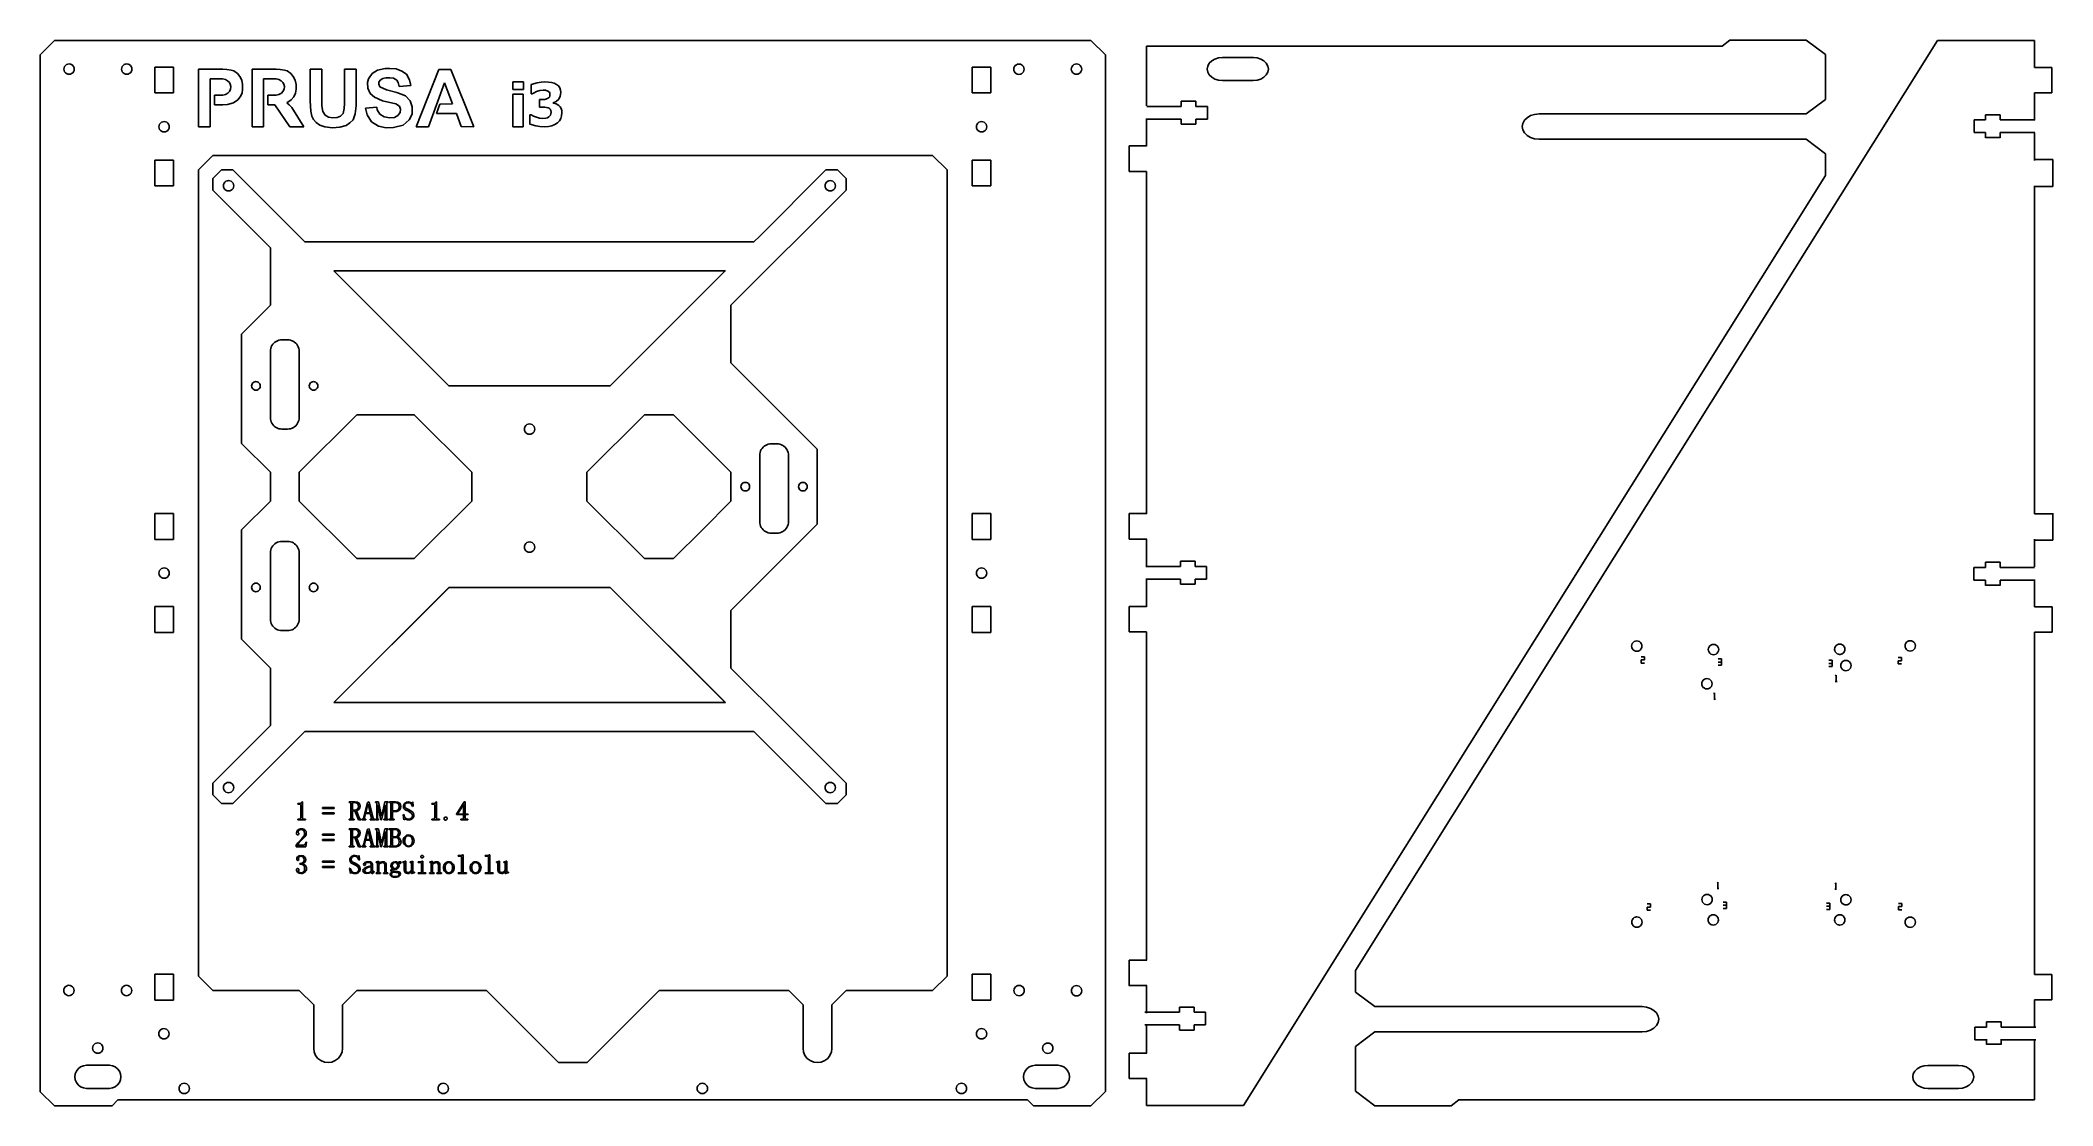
# Model space of a CAD drawing. Extents: x 23 to 722, y 14 to 384.
import ezdxf

# ---------------------------------------------------------------- set-up
doc = ezdxf.new("R2010")
doc.units = 0
doc.layers.get('0').update_dxf_attribs({"linetype": 'CONTINUOUS'})

msp = doc.modelspace()

# ---------------------------------------------------------------- linework, layer by layer
at = {"color": 7}
for p, q in [((23.024398, 378.807126), (28.024396, 383.807127)), ((23.024398, 18.615393), (23.024398, 378.807126)), ((28.024396, 383.807127), (388.02437, 383.807127)), ((388.02437, 383.807127), (393.02436, 378.807126)), ((393.02436, 378.807126), (393.02436, 18.807163)), ((407.293826, 381.849626), (407.293826, 361.057592)), ((407.293826, 381.849626), (607.351338, 381.849626)), ((431.089618, 377.314252), (432.369468, 377.713809)), ((432.369468, 377.713809), (433.742931, 377.850091)), ((433.742931, 377.850091), (444.439407, 377.850091)), ((444.439407, 377.850091), (445.724139, 377.713809)), ((445.724139, 377.713809), (447.003988, 377.314252)), ((479.976829, 60.823124), (682.157047, 383.785724)), ((607.351338, 381.849626), (610.004622, 383.849393)), ((610.004622, 383.849393), (636.537518, 383.849393)), ((636.537518, 383.849393), (643.170672, 378.849973)), ((643.170672, 378.849973), (643.170672, 363.25178)), ((715.85376, 383.785724), (682.157047, 383.785724)), ((715.830815, 374.417758), (715.830815, 383.785724)), ((31.29011, 374.286231), (31.228846, 373.82035)), ((31.228846, 373.82035), (31.290246, 373.354483)), ((31.469869, 374.720385), (31.29011, 374.286231)), ((31.290246, 373.354483), (31.470129, 372.920383)), ((31.75587, 375.093217), (31.469869, 374.720385)), ((31.470129, 372.920383), (31.756234, 372.547632)), ((32.128621, 375.379323), (31.75587, 375.093217)), ((31.756234, 372.547632), (32.129067, 372.261634)), ((32.562721, 375.559206), (32.128621, 375.379323)), ((32.129067, 372.261634), (32.563221, 372.081875)), ((33.028588, 375.620606), (32.562721, 375.559206)), ((32.563221, 372.081875), (33.029102, 372.020607)), ((33.494469, 375.559341), (33.028588, 375.620606)), ((33.029102, 372.020607), (33.494969, 372.082008)), ((33.92862, 375.379582), (33.494469, 375.559341)), ((33.494969, 372.082008), (33.929069, 372.26189)), ((34.301455, 375.093581), (33.92862, 375.379582)), ((33.929069, 372.26189), (34.301819, 372.547996)), ((34.587561, 374.720831), (34.301455, 375.093581)), ((34.301819, 372.547996), (34.587818, 372.920829)), ((34.767444, 374.286731), (34.587561, 374.720831)), ((34.587818, 372.920829), (34.767576, 373.354982)), ((34.828844, 373.820863), (34.767444, 374.286731)), ((34.767576, 373.354982), (34.828844, 373.820863)), ((51.308559, 374.286231), (51.247294, 373.82035)), ((51.247294, 373.82035), (51.308694, 373.354483)), ((51.488317, 374.720385), (51.308559, 374.286231)), ((51.308694, 373.354483), (51.488577, 372.920383)), ((51.774319, 375.093217), (51.488317, 374.720385)), ((51.488577, 372.920383), (51.774683, 372.547632)), ((52.147069, 375.379323), (51.774319, 375.093217)), ((51.774683, 372.547632), (52.147515, 372.261634)), ((52.581169, 375.559206), (52.147069, 375.379323)), ((52.147515, 372.261634), (52.581666, 372.081875)), ((53.047036, 375.620606), (52.581169, 375.559206)), ((52.581666, 372.081875), (53.04755, 372.020607)), ((53.512918, 375.559341), (53.047036, 375.620606)), ((53.04755, 372.020607), (53.513417, 372.082008)), ((53.947068, 375.379582), (53.512918, 375.559341)), ((53.513417, 372.082008), (53.947514, 372.26189)), ((54.319904, 375.093581), (53.947068, 375.379582)), ((53.947514, 372.26189), (54.320268, 372.547996)), ((54.606009, 374.720831), (54.319904, 375.093581)), ((54.320268, 372.547996), (54.606266, 372.920829)), ((54.785892, 374.286731), (54.606009, 374.720831)), ((54.606266, 372.920829), (54.786025, 373.354982)), ((54.847292, 373.820863), (54.785892, 374.286731)), ((54.786025, 373.354982), (54.847292, 373.820863)), ((62.774395, 365.549898), (62.774395, 374.5499)), ((62.774395, 374.5499), (69.274394, 374.5499)), ((69.274394, 374.5499), (69.274394, 365.549898)), ((86.424392, 373.807128), (78.024392, 373.807128)), ((78.024392, 373.807128), (78.024392, 353.807128)), ((87.824392, 373.707128), (86.424392, 373.807128)), ((89.324392, 373.507128), (87.824392, 373.707128)), ((90.22439, 373.207129), (89.324392, 373.507128)), ((91.52439, 372.307128), (90.22439, 373.207129)), ((92.324391, 371.307127), (91.52439, 372.307128)), ((93.02439, 370.007127), (92.324391, 371.307127)), ((105.024391, 373.807128), (96.624391, 373.807128)), ((96.624391, 373.807128), (96.624391, 353.807128)), ((106.424391, 373.707128), (105.024391, 373.807128)), ((107.924391, 373.507128), (106.424391, 373.707128)), ((108.824389, 373.207129), (107.924391, 373.507128)), ((110.12439, 372.307128), (108.824389, 373.207129)), ((110.924391, 371.307127), (110.12439, 372.307128)), ((111.624389, 370.007127), (110.924391, 371.307127)), ((116.82439, 373.807128), (116.784267, 362.820623)), ((120.871471, 373.799527), (116.82439, 373.807119)), ((120.871465, 368.978091), (120.871471, 373.799527)), ((132.765983, 373.799527), (128.703245, 373.799527)), ((128.703245, 373.799527), (128.727714, 361.856072)), ((132.790452, 364.988781), (132.765983, 373.799527)), ((138.289854, 372.304402), (137.071856, 370.477405)), ((140.1676, 373.47165), (138.289854, 372.304402)), ((142.806595, 374.080649), (140.1676, 373.47165)), ((142.002115, 370.514294), (143.030036, 370.778615)), ((144.481341, 374.080649), (142.806595, 374.080649)), ((143.030036, 370.778615), (144.410385, 370.837354)), ((144.410385, 370.837354), (145.702627, 370.631769)), ((146.612836, 373.928399), (144.481341, 374.080649)), ((145.702627, 370.631769), (146.848026, 369.98565)), ((148.642832, 373.167149), (146.612836, 373.928399)), ((150.21608, 372.050653), (148.642832, 373.167149)), ((151.332576, 370.071406), (150.21608, 372.050653)), ((153.565572, 353.78069), (161.431805, 373.725399)), ((161.431805, 373.725399), (165.694797, 373.725399)), ((165.694797, 373.725399), (173.61178, 353.831442)), ((346.774375, 365.549898), (346.774375, 374.5499)), ((346.774375, 374.5499), (353.274376, 374.5499)), ((353.274376, 374.5499), (353.274376, 365.549898)), ((361.288894, 374.263111), (361.227624, 373.79723)), ((361.227624, 373.79723), (361.289036, 373.331363)), ((361.46867, 374.697265), (361.288894, 374.263111)), ((361.289036, 373.331363), (361.468924, 372.897263)), ((361.754674, 375.070098), (361.46867, 374.697265)), ((361.468924, 372.897263), (361.755013, 372.524512)), ((362.127405, 375.356203), (361.754674, 375.070098)), ((361.755013, 372.524512), (362.127856, 372.238511)), ((362.561519, 375.536086), (362.127405, 375.356203)), ((362.127856, 372.238511), (362.561999, 372.058753)), ((363.027383, 375.597486), (362.561519, 375.536086)), ((362.561999, 372.058753), (363.027891, 371.997488)), ((363.493248, 375.536219), (363.027383, 375.597486)), ((363.027891, 371.997488), (363.493756, 372.058888)), ((363.927418, 375.35646), (363.493248, 375.536219)), ((363.493756, 372.058888), (363.92787, 372.238771)), ((364.300234, 375.070462), (363.927418, 375.35646)), ((363.92787, 372.238771), (364.300601, 372.524876)), ((364.586351, 374.697711), (364.300234, 375.070462)), ((364.300601, 372.524876), (364.586605, 372.897709)), ((364.766239, 374.263611), (364.586351, 374.697711)), ((364.586605, 372.897709), (364.76638, 373.331863)), ((364.827622, 373.797744), (364.766239, 374.263611)), ((364.76638, 373.331863), (364.827622, 373.797744)), ((381.263229, 374.296129), (381.201958, 373.830245)), ((381.201958, 373.830245), (381.26337, 373.36438)), ((381.442976, 374.730279), (381.263229, 374.296129)), ((381.26337, 373.36438), (381.443258, 372.93028)), ((381.72898, 375.103112), (381.442976, 374.730279)), ((381.443258, 372.93028), (381.729347, 372.557527)), ((382.101739, 375.38922), (381.72898, 375.103112)), ((381.729347, 372.557527), (382.102191, 372.271528)), ((382.535853, 375.569103), (382.101739, 375.38922)), ((382.102191, 372.271528), (382.536333, 372.09177)), ((383.001718, 375.630503), (382.535853, 375.569103)), ((382.536333, 372.09177), (383.002226, 372.030502)), ((383.467582, 375.569236), (383.001718, 375.630503)), ((383.002226, 372.030502), (383.46809, 372.091902)), ((383.901752, 375.389477), (383.467582, 375.569236)), ((383.46809, 372.091902), (383.902176, 372.271785)), ((384.274568, 375.103476), (383.901752, 375.389477)), ((383.902176, 372.271785), (384.274935, 372.557894)), ((384.560685, 374.730725), (384.274568, 375.103476)), ((384.274935, 372.557894), (384.560939, 372.930726)), ((384.740573, 374.296625), (384.560685, 374.730725)), ((384.560939, 372.930726), (384.740686, 373.364877)), ((384.801957, 373.830761), (384.740573, 374.296625)), ((384.740686, 373.364877), (384.801957, 373.830761)), ((428.436363, 373.85055), (428.617182, 374.885708)), ((428.617182, 372.815399), (428.436363, 373.85055)), ((428.617182, 374.885708), (429.14728, 375.850321)), ((429.14728, 371.850786), (428.617182, 372.815399)), ((429.14728, 375.850321), (429.990589, 376.678654)), ((429.990589, 371.022455), (429.14728, 371.850786)), ((429.990589, 376.678654), (431.089618, 377.314252)), ((431.089618, 370.386851), (429.990589, 371.022455)), ((447.003988, 377.314252), (448.103046, 376.678654)), ((448.103046, 371.022455), (447.003988, 370.386851)), ((448.103046, 376.678654), (448.946326, 375.850321)), ((448.946326, 371.850786), (448.103046, 371.022455)), ((448.946326, 375.850321), (449.476453, 374.885708)), ((449.476453, 372.815399), (448.946326, 371.850786)), ((449.476453, 374.885708), (449.657272, 373.85055)), ((449.657272, 373.85055), (449.476453, 372.815399)), ((721.792647, 374.417758), (715.830815, 374.417758)), ((721.792647, 365.607658), (721.792647, 374.417758)), ((69.274394, 365.549898), (62.774395, 365.549898)), ((82.024392, 353.807128), (82.024392, 370.407129)), ((82.024392, 370.407129), (86.324392, 370.407129)), ((85.124392, 364.807129), (83.524392, 364.807129)), ((83.524392, 364.807129), (83.524392, 361.407127)), ((86.424392, 364.807129), (85.124392, 364.807129)), ((86.324392, 370.407129), (87.324393, 370.207126)), ((87.324393, 365.007128), (86.424392, 364.807129)), ((87.324393, 370.207126), (88.124391, 369.807127)), ((88.224391, 365.507127), (87.324393, 365.007128)), ((88.124391, 369.807127), (88.72439, 369.207128)), ((88.72439, 366.107129), (88.224391, 365.507127)), ((88.72439, 369.207128), (89.024392, 368.607127)), ((89.124392, 366.907127), (88.72439, 366.107129)), ((89.024392, 368.607127), (89.224392, 367.807128)), ((89.224392, 367.807128), (89.124392, 366.907127)), ((91.62439, 363.107129), (92.524391, 364.207127)), ((92.524391, 364.207127), (93.12439, 365.507127)), ((93.324392, 368.507127), (93.02439, 370.007127)), ((93.12439, 365.507127), (93.324392, 366.807128)), ((93.324392, 366.807128), (93.324392, 368.507127)), ((100.624392, 353.807128), (100.624392, 370.407129)), ((100.624392, 370.407129), (104.924389, 370.407129)), ((103.724391, 364.807129), (102.124391, 364.807129)), ((102.124391, 364.807129), (102.124391, 361.407127)), ((105.024391, 364.807129), (103.724391, 364.807129)), ((104.924389, 370.407129), (105.92439, 370.207126)), ((105.92439, 365.007128), (105.024391, 364.807129)), ((105.92439, 370.207126), (106.724391, 369.807127)), ((106.824391, 365.507127), (105.92439, 365.007128)), ((106.724391, 369.807127), (107.32439, 369.207128)), ((107.32439, 366.107129), (106.824391, 365.507127)), ((107.32439, 369.207128), (107.624389, 368.607127)), ((107.724389, 366.907127), (107.32439, 366.107129)), ((107.624389, 368.607127), (107.824389, 367.807128)), ((107.824389, 367.807128), (107.724389, 366.907127)), ((110.224389, 363.107129), (111.12439, 364.207127)), ((111.12439, 364.207127), (111.724389, 365.507127)), ((111.924389, 368.507127), (111.624389, 370.007127)), ((111.724389, 365.507127), (111.924389, 366.807128)), ((111.924389, 366.807128), (111.924389, 368.507127)), ((120.846997, 361.023946), (120.871465, 368.978091)), ((132.790452, 361.072894), (132.790452, 364.988781)), ((137.071856, 370.477405), (136.665857, 369.157909)), ((136.665857, 369.157909), (136.868857, 367.178662)), ((136.868857, 367.178662), (137.680855, 365.402417)), ((137.680855, 365.402417), (139.101853, 364.13367)), ((139.101853, 364.13367), (141.943847, 362.864921)), ((140.6751, 368.54891), (140.680491, 369.310159)), ((140.979598, 367.63541), (140.6751, 368.54891)), ((140.680491, 369.310159), (141.150411, 370.015018)), ((143.314093, 366.620415), (140.979598, 367.63541)), ((141.150411, 370.015018), (142.002115, 370.514294)), ((146.866587, 365.706915), (143.314093, 366.620415)), ((146.848026, 369.98565), (147.37667, 369.133943)), ((149.86083, 364.53967), (146.866587, 365.706915)), ((147.37667, 369.133943), (147.670362, 367.841701)), ((147.670362, 367.841701), (151.738576, 368.092162)), ((151.484827, 362.763422), (149.86083, 364.53967)), ((151.738576, 368.092162), (151.332576, 370.071406)), ((157.930063, 353.78069), (163.461802, 369.056408)), ((163.461802, 369.056408), (166.253044, 361.748424)), ((187.139755, 366.711355), (187.139755, 369.457152)), ((187.139755, 369.457152), (190.861163, 369.457152)), ((190.861163, 366.711355), (187.139755, 366.711355)), ((187.240336, 353.807128), (187.240336, 365.102099)), ((187.240336, 365.102099), (190.760584, 365.102099)), ((190.760584, 365.102099), (190.760584, 353.807128)), ((190.861163, 369.457152), (190.861163, 366.711355)), ((193.576784, 368.461424), (195.663789, 369.100096)), ((193.576784, 365.252967), (193.576784, 368.461424)), ((193.888577, 365.252967), (193.576784, 365.252967)), ((194.572512, 365.640195), (193.888577, 365.252967)), ((195.457603, 366.057596), (194.572512, 365.640195)), ((196.574023, 366.389506), (195.457603, 366.057596)), ((195.663789, 369.100096), (196.990168, 369.330172)), ((197.700505, 366.520257), (196.574023, 366.389506)), ((196.990168, 369.330172), (198.344206, 369.406863)), ((198.525249, 366.45991), (197.700505, 366.520257)), ((198.273803, 363.331917), (199.249414, 363.573307)), ((198.344206, 369.406863), (199.592638, 369.34903)), ((199.370106, 366.218522), (198.525249, 366.45991)), ((199.249414, 363.573307), (199.87803, 364.106371)), ((199.893115, 365.770946), (199.370106, 366.218522)), ((199.592638, 369.34903), (200.662543, 369.175531)), ((199.87803, 364.106371), (200.047756, 364.508687)), ((200.051526, 365.442809), (199.893115, 365.770946)), ((200.047756, 364.508687), (200.10433, 365.031696)), ((200.10433, 365.031696), (200.051526, 365.442809)), ((200.662543, 369.175531), (201.571521, 368.891395)), ((201.571521, 368.891395), (202.337173, 368.501655)), ((202.337173, 368.501655), (203.006023, 367.964817)), ((203.006023, 367.964817), (203.483769, 367.299741)), ((203.681155, 364.457139), (203.126715, 363.41741)), ((203.483769, 367.299741), (203.770419, 366.524028)), ((203.865968, 365.655283), (203.681155, 364.457139)), ((203.770419, 366.524028), (203.865968, 365.655283)), ((353.274376, 365.549898), (346.774375, 365.549898)), ((432.369468, 369.987295), (431.089618, 370.386851)), ((433.742931, 369.851016), (432.369468, 369.987295)), ((433.742931, 369.851016), (444.350704, 369.851016)), ((445.724139, 369.987295), (444.350704, 369.851016)), ((447.003988, 370.386851), (445.724139, 369.987295)), ((715.830815, 365.607658), (721.792647, 365.607658)), ((715.85376, 356.073903), (715.85376, 365.630597)), ((83.524392, 361.407127), (86.424392, 361.407127)), ((86.424392, 361.407127), (88.124391, 361.50713)), ((88.124391, 361.50713), (90.12439, 362.107129)), ((90.12439, 362.107129), (91.62439, 363.107129)), ((102.124391, 361.407127), (104.518353, 361.407127)), ((109.759931, 353.810995), (104.518353, 361.407127)), ((108.72439, 362.107129), (110.224389, 363.107129)), ((109.494791, 361.418419), (108.72439, 362.107129)), ((110.45337, 360.459843), (109.494791, 361.418419)), ((114.634394, 353.810995), (110.45337, 360.459843)), ((116.784267, 362.820623), (117.004533, 359.198428)), ((117.004533, 359.198428), (117.396122, 357.534177)), ((117.396122, 357.534177), (117.983505, 356.334936)), ((121.165163, 359.114952), (120.846997, 361.023946)), ((121.972815, 357.891237), (121.165163, 359.114952)), ((123.196531, 357.157007), (121.972815, 357.891237)), ((124.689461, 356.912264), (123.196531, 357.157007)), ((126.133445, 357.010161), (124.689461, 356.912264)), ((127.332686, 357.524122), (126.133445, 357.010161)), ((128.238233, 358.405197), (127.332686, 357.524122)), ((128.605348, 360.14287), (128.238233, 358.405197)), ((128.727719, 361.856072), (128.605348, 360.14287)), ((131.713585, 356.261513), (132.447812, 358.3073)), ((132.447812, 358.3073), (132.790452, 361.072894)), ((139.913851, 360.581176), (136.006109, 360.225928)), ((136.006109, 360.225928), (136.615108, 357.942183)), ((136.615108, 357.942183), (138.086854, 355.556937)), ((140.116851, 359.718428), (139.913851, 360.581176)), ((141.030348, 358.145183), (140.116851, 359.718428)), ((142.502094, 357.231683), (141.030348, 358.145183)), ((141.943847, 362.864921), (146.511337, 361.748424)), ((144.430592, 356.876433), (142.502094, 357.231683)), ((146.054589, 357.028684), (144.430592, 356.876433)), ((147.272587, 357.739184), (146.054589, 357.028684)), ((146.511337, 361.748424), (147.780084, 360.987175)), ((148.084582, 358.804931), (147.272587, 357.739184)), ((147.780084, 360.987175), (148.135334, 359.972177)), ((148.135334, 359.972177), (148.084582, 358.804931)), ((151.180326, 356.267434), (152.195324, 358.195932)), ((152.195324, 360.733426), (151.484827, 362.763422)), ((152.195324, 358.195932), (152.195324, 360.733426)), ((161.888554, 361.697675), (160.721308, 358.398932)), ((160.721308, 358.398932), (167.572543, 358.398932)), ((166.253044, 361.748424), (161.888554, 361.697675)), ((167.572543, 358.398932), (169.298039, 353.882191)), ((193.144295, 354.752567), (193.144295, 358.001255)), ((193.144295, 358.001255), (193.506378, 358.001255)), ((193.506378, 358.001255), (194.402783, 357.513448)), ((194.402783, 357.513448), (195.442515, 357.096047)), ((195.442515, 357.096047), (196.504876, 356.8094)), ((196.423156, 360.636412), (196.423156, 363.271569)), ((196.423156, 363.271569), (197.01657, 363.271569)), ((197.06686, 360.636418), (196.423156, 360.636412)), ((196.504876, 356.8094), (197.469173, 356.713848)), ((197.01657, 363.271569), (198.273803, 363.331917)), ((198.253686, 360.616295), (197.06686, 360.636418)), ((197.469173, 356.713848), (198.65097, 356.8094)), ((199.41034, 360.425197), (198.253686, 360.616295)), ((198.65097, 356.8094), (199.238097, 356.961523)), ((199.238097, 356.961523), (199.722133, 357.226801)), ((199.84534, 360.215241), (199.41034, 360.425197)), ((199.722133, 357.226801), (200.270285, 357.845358)), ((200.184794, 359.907218), (199.84534, 360.215241)), ((200.403553, 359.473473), (200.184794, 359.907218)), ((200.270285, 357.845358), (200.424926, 358.289161)), ((200.476471, 358.886346), (200.403553, 359.473473)), ((200.424926, 358.289161), (200.476471, 358.886346)), ((202.270541, 362.626609), (201.180522, 362.175265)), ((201.180522, 362.175265), (201.180522, 362.034453)), ((201.180522, 362.034453), (202.22151, 361.762891)), ((202.22151, 361.762891), (203.212209, 361.139304)), ((203.126715, 363.41741), (202.270541, 362.626609)), ((203.212209, 361.139304), (203.625837, 360.690475)), ((203.850881, 356.653503), (203.349245, 355.816186)), ((203.625837, 360.690475), (203.961517, 360.128491)), ((204.156389, 357.606483), (203.850881, 356.653503)), ((203.961517, 360.128491), (204.184047, 359.450842)), ((204.258226, 358.655015), (204.156389, 357.606483)), ((204.184047, 359.450842), (204.258226, 358.655015)), ((407.293826, 356.6581), (407.293826, 347.103704)), ((419.39639, 360.854968), (407.396414, 360.854968)), ((419.39639, 362.654967), (419.39639, 360.854968)), ((424.496399, 362.654967), (419.39639, 362.654967)), ((424.496399, 360.854968), (424.496399, 362.654967)), ((428.496391, 360.854968), (424.496399, 360.854968)), ((428.496391, 356.454971), (428.496391, 360.854968)), ((538.617386, 356.052612), (539.544994, 356.963778)), ((539.544994, 356.963778), (540.753949, 357.662941)), ((540.753949, 357.662941), (542.161786, 358.102449)), ((542.161786, 358.102449), (543.67255, 358.25236)), ((636.537518, 358.25236), (543.67255, 358.25236)), ((636.537518, 358.25236), (643.170672, 363.25178)), ((698.828874, 356.200006), (698.828874, 358.000005)), ((703.928883, 358.000005), (698.828874, 358.000005)), ((703.928883, 356.200006), (703.928883, 358.000005)), ((64.310895, 354.267783), (64.24963, 353.801901)), ((64.24963, 353.801901), (64.31103, 353.336034)), ((64.490654, 354.701936), (64.310895, 354.267783)), ((64.31103, 353.336034), (64.490913, 352.901934)), ((64.776655, 355.074769), (64.490654, 354.701936)), ((64.490913, 352.901934), (64.777019, 352.529184)), ((65.149405, 355.360874), (64.776655, 355.074769)), ((64.777019, 352.529184), (65.149851, 352.243185)), ((65.583506, 355.540757), (65.149405, 355.360874)), ((65.149851, 352.243185), (65.584002, 352.063427)), ((66.049373, 355.602157), (65.583506, 355.540757)), ((65.584002, 352.063427), (66.049886, 352.002159)), ((66.515254, 355.540893), (66.049373, 355.602157)), ((66.049886, 352.002159), (66.515753, 352.063559)), ((66.949405, 355.361134), (66.515254, 355.540893)), ((66.515753, 352.063559), (66.949851, 352.243442)), ((67.32224, 355.075133), (66.949405, 355.361134)), ((66.949851, 352.243442), (67.322604, 352.529548)), ((67.608346, 354.702382), (67.32224, 355.075133)), ((67.322604, 352.529548), (67.608602, 352.902383)), ((67.788228, 354.268282), (67.608346, 354.702382)), ((67.608602, 352.902383), (67.788361, 353.336534)), ((67.849629, 353.802415), (67.788228, 354.268282)), ((67.788361, 353.336534), (67.849629, 353.802415)), ((78.024392, 353.807128), (82.024392, 353.807128)), ((96.624391, 353.807128), (100.624392, 353.807128)), ((109.759931, 353.810995), (114.634394, 353.810995)), ((117.983505, 356.334936), (118.913529, 355.233592)), ((118.913529, 355.233592), (120.161719, 354.401466)), ((120.161719, 354.401466), (121.899392, 353.765136)), ((121.899392, 353.765136), (124.518141, 353.422496)), ((124.518141, 353.422496), (127.136892, 353.61829)), ((127.136892, 353.61829), (129.24168, 354.279094)), ((129.24168, 354.279094), (130.563293, 355.135695)), ((130.563293, 355.135695), (131.713585, 356.261513)), ((138.086854, 355.556937), (140.573599, 354.034441)), ((140.573599, 354.034441), (143.212594, 353.476192)), ((143.212594, 353.476192), (145.750088, 353.57769)), ((145.750088, 353.57769), (149.048831, 354.389688)), ((149.048831, 354.389688), (151.180326, 356.267434)), ((153.565572, 353.78069), (157.930063, 353.78069)), ((173.61178, 353.831442), (169.298039, 353.882191)), ((190.760584, 353.807128), (187.240336, 353.807128)), ((195.181011, 354.098808), (193.144295, 354.752567)), ((196.55768, 353.880049), (195.181011, 354.098808)), ((198.18328, 353.807128), (196.55768, 353.880049)), ((199.605209, 353.891363), (198.18328, 353.807128)), ((200.793294, 354.144068), (199.605209, 353.891363)), ((201.795307, 354.555181), (200.793294, 354.144068)), ((202.659025, 355.11465), (201.795307, 354.555181)), ((203.349245, 355.816186), (202.659025, 355.11465)), ((348.294762, 354.250141), (348.236455, 353.783879)), ((348.236455, 353.783879), (348.300802, 353.318412)), ((348.471772, 354.685424), (348.294762, 354.250141)), ((348.300802, 353.318412), (348.483428, 352.885461)), ((348.755406, 355.060062), (348.471772, 354.685424)), ((348.483428, 352.885461), (348.771887, 352.514531)), ((349.12633, 355.348524), (348.755406, 355.060062)), ((348.771887, 352.514531), (349.146537, 352.2309)), ((349.559287, 355.531156), (349.12633, 355.348524)), ((349.146537, 352.2309), (349.581809, 352.053896)), ((350.024756, 355.595508), (349.559287, 355.531156)), ((349.581809, 352.053896), (350.048068, 351.995583)), ((350.491016, 355.537196), (350.024756, 355.595508)), ((350.048068, 351.995583), (350.513537, 352.059936)), ((350.926287, 355.360191), (350.491016, 355.537196)), ((350.513537, 352.059936), (350.946494, 352.242564)), ((351.300937, 355.076561), (350.926287, 355.360191)), ((350.946494, 352.242564), (351.317419, 352.531029)), ((351.589396, 354.705631), (351.300937, 355.076561)), ((351.317419, 352.531029), (351.601052, 352.905668)), ((351.772022, 354.272679), (351.589396, 354.705631)), ((351.601052, 352.905668), (351.778062, 353.340951)), ((351.836369, 353.807213), (351.772022, 354.272679)), ((351.778062, 353.340951), (351.836369, 353.807213)), ((407.396414, 356.454971), (419.39639, 356.454971)), ((419.39639, 356.454971), (419.39639, 354.654972)), ((419.39639, 354.654972), (424.496399, 354.654972)), ((424.496399, 356.454971), (428.496391, 356.454971)), ((424.496399, 356.454971), (424.496399, 354.654972)), ((537.83532, 353.852871), (538.034258, 354.991539)), ((538.034258, 352.714194), (537.83532, 353.852871)), ((538.034258, 354.991539), (538.617386, 356.052612)), ((538.617386, 351.653124), (538.034258, 352.714194)), ((539.544994, 350.741958), (538.617386, 351.653124)), ((540.753949, 350.042795), (539.544994, 350.741958)), ((542.161786, 349.603287), (540.753949, 350.042795)), ((543.67255, 349.453376), (542.161786, 349.603287)), ((694.828882, 356.200006), (694.828882, 351.800006)), ((698.828874, 356.200006), (694.828882, 356.200006)), ((694.828882, 351.800006), (698.828874, 351.800006)), ((698.828874, 351.800006), (698.828874, 350.000007)), ((698.828874, 350.087408), (703.928883, 350.087408)), ((715.928887, 356.200006), (703.928883, 356.200006)), ((703.928883, 351.800006), (715.928887, 351.800006)), ((703.928883, 350.000007), (703.928883, 351.800006)), ((715.85376, 351.674412), (715.85376, 342.133319)), ((78.024392, 338.80713), (83.024393, 343.807131)), ((83.024393, 343.807131), (333.024367, 343.807131)), ((333.024367, 343.807131), (338.024357, 338.80713)), ((407.317476, 347.126717), (401.355504, 347.126717)), ((401.355504, 347.126717), (401.355504, 338.326153)), ((636.537518, 349.453376), (543.67255, 349.453376)), ((636.537518, 349.453376), (643.170672, 344.453956)), ((643.170672, 344.453956), (643.170672, 336.854838)), ((62.774395, 333.249903), (62.774395, 342.249902)), ((62.774395, 342.249902), (69.274394, 342.249902)), ((69.274394, 342.249902), (69.274394, 333.249903)), ((78.024392, 58.807154), (78.024392, 338.80713)), ((85.954037, 338.80713), (82.954038, 335.80713)), ((82.954038, 335.80713), (82.954038, 333.807132)), ((87.954039, 338.80713), (85.954037, 338.80713)), ((87.954039, 338.80713), (88.024391, 338.80713)), ((88.024391, 338.80713), (89.954038, 338.80713)), ((89.954038, 338.80713), (114.954036, 313.80713)), ((295.954027, 338.80713), (272.954019, 315.807129)), ((299.954019, 338.80713), (295.954027, 338.80713)), ((302.954013, 335.80713), (299.954019, 338.80713)), ((302.954013, 334.80713), (302.954013, 335.80713)), ((338.024357, 338.80713), (338.024357, 58.807154)), ((346.774375, 333.249903), (346.774375, 342.249902)), ((346.774375, 342.249902), (353.274376, 342.249902)), ((353.274376, 342.249902), (353.274376, 333.249903)), ((401.355504, 338.326153), (407.317476, 338.326153)), ((407.317476, 338.326153), (407.317476, 219.418438)), ((643.170672, 336.854838), (440.99051, 13.892221)), ((722.137607, 342.42788), (715.66072, 342.42788)), ((722.137607, 333.039778), (722.137607, 342.42788)), ((69.274394, 333.249903), (62.774395, 333.249903)), ((82.954038, 333.807132), (82.954038, 331.80713)), ((82.954038, 331.80713), (102.954037, 311.807131)), ((86.704988, 333.783388), (86.643656, 333.317513)), ((86.643656, 333.317513), (86.704988, 332.85164)), ((86.802146, 334.017943), (86.704988, 333.783388)), ((86.704988, 332.85164), (86.884809, 332.417514)), ((86.884809, 334.217514), (86.802146, 334.017943)), ((87.170864, 334.590304), (86.884809, 334.217514)), ((86.884809, 332.417514), (87.170864, 332.044721)), ((87.543657, 334.876359), (87.170864, 334.590304)), ((87.170864, 332.044721), (87.543657, 331.758667)), ((87.977782, 335.056179), (87.543657, 334.876359)), ((87.543657, 331.758667), (87.977782, 331.578846)), ((88.024391, 335.05713), (87.977782, 335.056284)), ((87.977782, 331.578846), (88.443655, 331.517513)), ((88.443655, 335.117512), (88.024391, 335.05713)), ((88.909531, 335.056179), (88.443655, 335.117512)), ((88.443655, 331.517513), (88.909531, 331.578846)), ((89.343656, 334.876359), (88.909531, 335.056179)), ((88.909531, 331.578846), (89.343656, 331.758667)), ((89.716446, 334.590304), (89.343656, 334.876359)), ((89.343656, 331.758667), (89.716446, 332.044721)), ((90.002501, 334.217514), (89.716446, 334.590304)), ((89.716446, 332.044721), (90.002501, 332.417514)), ((90.182322, 333.783388), (90.002501, 334.217514)), ((90.002501, 332.417514), (90.182322, 332.85164)), ((90.243654, 333.317513), (90.182322, 333.783388)), ((90.182322, 332.85164), (90.243654, 333.317513)), ((302.954013, 331.80713), (262.954011, 291.807132)), ((295.725737, 333.783388), (295.66441, 333.317513)), ((295.66441, 333.317513), (295.725737, 332.85164)), ((295.905541, 334.217514), (295.725737, 333.783388)), ((295.725737, 332.85164), (295.905541, 332.417514)), ((296.191601, 334.590304), (295.905541, 334.217514)), ((295.905541, 332.417514), (296.191601, 332.044721)), ((296.564389, 334.876359), (296.191601, 334.590304)), ((296.191601, 332.044721), (296.564389, 331.758667)), ((296.998531, 335.056179), (296.564389, 334.876359)), ((296.564389, 331.758667), (296.998531, 331.578846)), ((297.464395, 335.117512), (296.998531, 335.056179)), ((296.998531, 331.578846), (297.464395, 331.517513)), ((297.930288, 335.056179), (297.464395, 335.117512)), ((297.464395, 331.517513), (297.930288, 331.578846)), ((298.364402, 334.876359), (297.930288, 335.056179)), ((297.930288, 331.578846), (298.364402, 331.758667)), ((298.737189, 334.590304), (298.364402, 334.876359)), ((298.364402, 331.758667), (298.737189, 332.044721)), ((299.02325, 334.217514), (298.737189, 334.590304)), ((298.737189, 332.044721), (299.02325, 332.417514)), ((299.203054, 333.783388), (299.02325, 334.217514)), ((299.02325, 332.417514), (299.203054, 332.85164)), ((299.264409, 333.317513), (299.203054, 333.783388)), ((299.203054, 332.85164), (299.264409, 333.317513)), ((302.954013, 334.80713), (302.954013, 331.80713)), ((353.274376, 333.249903), (346.774375, 333.249903)), ((715.66072, 333.039778), (722.137607, 333.039778)), ((715.832339, 219.333359), (715.832339, 333.334339)), ((272.954019, 315.807129), (270.954023, 313.80713)), ((102.954037, 311.807131), (102.954037, 291.807132)), ((114.954036, 313.80713), (270.954023, 313.80713)), ((124.954036, 303.80713), (260.954023, 303.80713)), ((124.954036, 303.80713), (164.954032, 263.807136)), ((260.954023, 303.80713), (232.954026, 275.807133)), ((260.954023, 303.80713), (261.024378, 303.80713)), ((102.954037, 291.807132), (92.954038, 281.807133)), ((262.954011, 271.807133), (262.954011, 291.807132)), ((92.954038, 281.807133), (92.954038, 243.807137)), ((105.918759, 279.677873), (105.423304, 279.509688)), ((106.431932, 279.779949), (105.918759, 279.677873)), ((106.954035, 279.81417), (106.431932, 279.779949)), ((106.954035, 279.81417), (108.954037, 279.81417)), ((109.476142, 279.779949), (108.954037, 279.81417)), ((109.989312, 279.677873), (109.476142, 279.779949)), ((110.48477, 279.509688), (109.989312, 279.677873)), ((102.988257, 276.336275), (102.954037, 275.81417)), ((102.954037, 252.814174), (102.954037, 275.81417)), ((103.090334, 276.849446), (102.988257, 276.336275)), ((103.258518, 277.344904), (103.090334, 276.849446)), ((103.489935, 277.81417), (103.258518, 277.344904)), ((103.780624, 278.249216), (103.489935, 277.81417)), ((104.125609, 278.642597), (103.780624, 278.249216)), ((104.518991, 278.987583), (104.125609, 278.642597)), ((104.954036, 279.278272), (104.518991, 278.987583)), ((105.423304, 279.509688), (104.954036, 279.278272)), ((110.954035, 279.278272), (110.48477, 279.509688)), ((111.389081, 278.987583), (110.954035, 279.278272)), ((111.782462, 278.642597), (111.389081, 278.987583)), ((112.127451, 278.249216), (111.782462, 278.642597)), ((112.418137, 277.81417), (112.127451, 278.249216)), ((112.649553, 277.344904), (112.418137, 277.81417)), ((112.817738, 276.849446), (112.649553, 277.344904)), ((112.919815, 276.336275), (112.817738, 276.849446)), ((112.954037, 275.81417), (112.919815, 276.336275)), ((112.954037, 275.81417), (112.954037, 252.814174)), ((230.954027, 273.807135), (220.954027, 263.807136)), ((232.954026, 275.807133), (230.954027, 273.807135)), ((282.954024, 251.807137), (262.954011, 271.807133)), ((96.505149, 264.195364), (96.454036, 263.807136)), ((96.454036, 263.807136), (96.505149, 263.418906)), ((96.654998, 264.557136), (96.505149, 264.195364)), ((96.505149, 263.418906), (96.654998, 263.057136)), ((96.893377, 264.867795), (96.654998, 264.557136)), ((96.654998, 263.057136), (96.893377, 262.746474)), ((97.204036, 265.106174), (96.893377, 264.867795)), ((96.893377, 262.746474), (97.204036, 262.508098)), ((97.565808, 265.256023), (97.204036, 265.106174)), ((97.204036, 262.508098), (97.565808, 262.358247)), ((97.954036, 265.307136), (97.565808, 265.256023)), ((97.565808, 262.358247), (97.954036, 262.307136)), ((98.342267, 265.256023), (97.954036, 265.307136)), ((97.954036, 262.307136), (98.342267, 262.358247)), ((98.704036, 265.106174), (98.342267, 265.256023)), ((98.342267, 262.358247), (98.704036, 262.508098)), ((99.014698, 264.867795), (98.704036, 265.106174)), ((98.704036, 262.508098), (99.014698, 262.746474)), ((99.253074, 264.557136), (99.014698, 264.867795)), ((99.014698, 262.746474), (99.253074, 263.057136)), ((99.402925, 264.195364), (99.253074, 264.557136)), ((99.253074, 263.057136), (99.402925, 263.418906)), ((99.454036, 263.807136), (99.402925, 264.195364)), ((99.402925, 263.418906), (99.454036, 263.807136)), ((116.505146, 264.195364), (116.454036, 263.807136)), ((116.454036, 263.807136), (116.505146, 263.418906)), ((116.654998, 264.557136), (116.505146, 264.195364)), ((116.505146, 263.418906), (116.654998, 263.057136)), ((116.893377, 264.867795), (116.654998, 264.557136)), ((116.654998, 263.057136), (116.893377, 262.746474)), ((117.204036, 265.106174), (116.893377, 264.867795)), ((116.893377, 262.746474), (117.204036, 262.508098)), ((117.565808, 265.256023), (117.204036, 265.106174)), ((117.204036, 262.508098), (117.565808, 262.358247)), ((117.954036, 265.307136), (117.565808, 265.256023)), ((117.565808, 262.358247), (117.954036, 262.307136)), ((118.342263, 265.256023), (117.954036, 265.307136)), ((117.954036, 262.307136), (118.342263, 262.358247)), ((118.704035, 265.106174), (118.342263, 265.256023)), ((118.342263, 262.358247), (118.704035, 262.508098)), ((119.014694, 264.867795), (118.704035, 265.106174)), ((118.704035, 262.508098), (119.014694, 262.746474)), ((119.253073, 264.557136), (119.014694, 264.867795)), ((119.014694, 262.746474), (119.253073, 263.057136)), ((119.402925, 264.195364), (119.253073, 264.557136)), ((119.253073, 263.057136), (119.402925, 263.418906)), ((119.454035, 263.807136), (119.402925, 264.195364)), ((119.402925, 263.418906), (119.454035, 263.807136)), ((220.954027, 263.807136), (164.954032, 263.807136)), ((221.024382, 263.807136), (220.954027, 263.807136)), ((102.954037, 252.814174), (102.988257, 252.292069)), ((102.988257, 252.292069), (103.090334, 251.778895)), ((103.090334, 251.778895), (103.258518, 251.28344)), ((112.649553, 251.28344), (112.817738, 251.778895)), ((112.817738, 251.778895), (112.919815, 252.292069)), ((112.919815, 252.292069), (112.954037, 252.814174)), ((112.954037, 233.80714), (132.954034, 253.807136)), ((132.954034, 253.807136), (152.954033, 253.807136)), ((152.954033, 253.807136), (172.954033, 233.80714)), ((152.954033, 253.807136), (153.024386, 253.807136)), ((212.954029, 233.80714), (232.954026, 253.807136)), ((232.954026, 253.807136), (242.954025, 253.807136)), ((242.954025, 253.807136), (253.024378, 243.736784)), ((292.954004, 241.807138), (282.954024, 251.807137)), ((103.258518, 251.28344), (103.489935, 250.814172)), ((103.489935, 250.814172), (103.780624, 250.379127)), ((103.780624, 250.379127), (104.125609, 249.985746)), ((104.125609, 249.985746), (104.518991, 249.64076)), ((104.518991, 249.64076), (104.954036, 249.350071)), ((104.954036, 249.350071), (105.423304, 249.118655)), ((105.423304, 249.118655), (105.918759, 248.95047)), ((105.918759, 248.95047), (106.431932, 248.848393)), ((106.431932, 248.848393), (106.954035, 248.814174)), ((108.954037, 248.814174), (106.954035, 248.814174)), ((108.954037, 248.814174), (109.476142, 248.848393)), ((109.476142, 248.848393), (109.989312, 248.95047)), ((109.989312, 248.95047), (110.48477, 249.118655)), ((110.48477, 249.118655), (110.954035, 249.350071)), ((110.954035, 249.350071), (111.389081, 249.64076)), ((111.389081, 249.64076), (111.782462, 249.985746)), ((111.782462, 249.985746), (112.127451, 250.379127)), ((112.127451, 250.379127), (112.418137, 250.814172)), ((112.418137, 250.814172), (112.649553, 251.28344)), ((191.252314, 249.258964), (191.191047, 248.79308)), ((191.191047, 248.79308), (191.252447, 248.327213)), ((191.432073, 249.693115), (191.252314, 249.258964)), ((191.252447, 248.327213), (191.43233, 247.893116)), ((191.718071, 250.065948), (191.432073, 249.693115)), ((191.43233, 247.893116), (191.718435, 247.520363)), ((192.090822, 250.352053), (191.718071, 250.065948)), ((191.718435, 247.520363), (192.09127, 247.234364)), ((192.524922, 250.531936), (192.090822, 250.352053)), ((192.09127, 247.234364), (192.525421, 247.054606)), ((192.954029, 250.588493), (192.524922, 250.531936)), ((192.525421, 247.054606), (192.954029, 246.99824)), ((192.990789, 250.593336), (192.954029, 250.588482)), ((192.954029, 246.99824), (192.991303, 246.993329)), ((193.45667, 250.532072), (192.990789, 250.593336)), ((192.991303, 246.993338), (193.45717, 247.054738)), ((193.890824, 250.352313), (193.45667, 250.532072)), ((193.45717, 247.054738), (193.89127, 247.234621)), ((194.263656, 250.066312), (193.890824, 250.352313)), ((193.89127, 247.234621), (194.26402, 247.520727)), ((194.549762, 249.693561), (194.263656, 250.066312)), ((194.26402, 247.520727), (194.550022, 247.893562)), ((194.729645, 249.259461), (194.549762, 249.693561)), ((194.550022, 247.893562), (194.72978, 248.327713)), ((194.791045, 248.793594), (194.729645, 249.259461)), ((194.72978, 248.327713), (194.791045, 248.793594)), ((92.954038, 243.807137), (102.954037, 233.80714)), ((253.024378, 243.807137), (253.024378, 243.736784)), ((253.024378, 243.736784), (262.954011, 233.80714)), ((272.988253, 240.192118), (272.954019, 239.670016)), ((272.954019, 216.670016), (272.954019, 239.670016)), ((273.090332, 240.705291), (272.988253, 240.192118)), ((273.258509, 241.200749), (273.090332, 240.705291)), ((273.489931, 241.670014), (273.258509, 241.200749)), ((273.78062, 242.10506), (273.489931, 241.670014)), ((274.125608, 242.498441), (273.78062, 242.10506)), ((274.518969, 242.843427), (274.125608, 242.498441)), ((274.954015, 243.134116), (274.518969, 242.843427)), ((275.423294, 243.365532), (274.954015, 243.134116)), ((275.918735, 243.533717), (275.423294, 243.365532)), ((276.431928, 243.635794), (275.918735, 243.533717)), ((276.954011, 243.670013), (276.431928, 243.635794)), ((276.954011, 243.670013), (278.954035, 243.670013)), ((279.476118, 243.635794), (278.954035, 243.670013)), ((279.989311, 243.533717), (279.476118, 243.635794)), ((280.484752, 243.365532), (279.989311, 243.533717)), ((280.954031, 243.134116), (280.484752, 243.365532)), ((281.389077, 242.843427), (280.954031, 243.134116)), ((281.782438, 242.498441), (281.389077, 242.843427)), ((282.127427, 242.10506), (281.782438, 242.498441)), ((282.418113, 241.670014), (282.127427, 242.10506)), ((282.649535, 241.200749), (282.418113, 241.670014)), ((282.817711, 240.705291), (282.649535, 241.200749)), ((282.919791, 240.192118), (282.817711, 240.705291)), ((282.954024, 239.670016), (282.919791, 240.192118)), ((282.954024, 239.670016), (282.954024, 216.670016)), ((292.954004, 241.807138), (292.954004, 215.807139)), ((102.954037, 233.80714), (102.954037, 223.80714)), ((112.954037, 223.80714), (112.954037, 233.80714)), ((172.954033, 233.80714), (172.954033, 223.80714)), ((212.954029, 223.80714), (212.954029, 233.80714)), ((262.954011, 233.80714), (262.954011, 223.80714)), ((102.954037, 223.80714), (92.954038, 213.80714)), ((132.954034, 203.80714), (112.954037, 223.80714)), ((172.954033, 223.80714), (152.954033, 203.80714)), ((232.954026, 203.80714), (212.954029, 223.80714)), ((262.954011, 223.80714), (253.024378, 213.877495)), ((266.505128, 229.195369), (266.454018, 228.807138)), ((266.454018, 228.807138), (266.505128, 228.418911)), ((266.654988, 229.557138), (266.505128, 229.195369)), ((266.505128, 228.418911), (266.654988, 228.057138)), ((266.893353, 229.8678), (266.654988, 229.557138)), ((266.654988, 228.057138), (266.893353, 227.746479)), ((267.204023, 230.106176), (266.893353, 229.8678)), ((266.893353, 227.746479), (267.204023, 227.5081)), ((267.565804, 230.256028), (267.204023, 230.106176)), ((267.204023, 227.5081), (267.565804, 227.358252)), ((267.954029, 230.307138), (267.565804, 230.256028)), ((267.565804, 227.358252), (267.954029, 227.307138)), ((268.342254, 230.256028), (267.954029, 230.307138)), ((267.954029, 227.307138), (268.342254, 227.358252)), ((268.704035, 230.106176), (268.342254, 230.256028)), ((268.342254, 227.358252), (268.704035, 227.5081)), ((269.014677, 229.8678), (268.704035, 230.106176)), ((268.704035, 227.5081), (269.014677, 227.746479)), ((269.25307, 229.557138), (269.014677, 229.8678)), ((269.014677, 227.746479), (269.25307, 228.057138)), ((269.402901, 229.195369), (269.25307, 229.557138)), ((269.25307, 228.057138), (269.402901, 228.418911)), ((269.454012, 228.807138), (269.402901, 229.195369)), ((269.402901, 228.418911), (269.454012, 228.807138)), ((286.505142, 229.195369), (286.454032, 228.807138)), ((286.454032, 228.807138), (286.505142, 228.418911)), ((286.654974, 229.557138), (286.505142, 229.195369)), ((286.505142, 228.418911), (286.654974, 228.057138)), ((286.893367, 229.8678), (286.654974, 229.557138)), ((286.654974, 228.057138), (286.893367, 227.746479)), ((287.204009, 230.106176), (286.893367, 229.8678)), ((286.893367, 227.746479), (287.204009, 227.5081)), ((287.56579, 230.256028), (287.204009, 230.106176)), ((287.204009, 227.5081), (287.56579, 227.358252)), ((287.954014, 230.307138), (287.56579, 230.256028)), ((287.56579, 227.358252), (287.954014, 227.307138)), ((288.342239, 230.256028), (287.954014, 230.307138)), ((287.954014, 227.307138), (288.342239, 227.358252)), ((288.70402, 230.106176), (288.342239, 230.256028)), ((288.342239, 227.358252), (288.70402, 227.5081)), ((289.01469, 229.8678), (288.70402, 230.106176)), ((288.70402, 227.5081), (289.01469, 227.746479)), ((289.253055, 229.557138), (289.01469, 229.8678)), ((289.01469, 227.746479), (289.253055, 228.057138)), ((289.318531, 229.399082), (289.253055, 229.557138)), ((289.253055, 228.057138), (289.305605, 228.183983)), ((289.305605, 228.183983), (289.402915, 228.418911)), ((289.402915, 229.195369), (289.318531, 229.399082)), ((289.454026, 228.807138), (289.402915, 229.195369)), ((289.402915, 228.418911), (289.454026, 228.807138)), ((62.774395, 210.45714), (62.774395, 219.457139)), ((62.774395, 219.457139), (69.274394, 219.457139)), ((69.274394, 219.457139), (69.274394, 210.45714)), ((346.774375, 210.45714), (346.774375, 219.457139)), ((346.774375, 219.457139), (353.274376, 219.457139)), ((353.274376, 219.457139), (353.274376, 210.45714)), ((407.457007, 219.439525), (401.357451, 219.439525)), ((401.357451, 219.439525), (401.357451, 210.598367)), ((721.932234, 219.333359), (715.832339, 219.333359)), ((722.141135, 210.26121), (722.141135, 219.636988)), ((69.274394, 210.45714), (62.774395, 210.45714)), ((92.954038, 213.80714), (92.954038, 175.807143)), ((106.431932, 209.77292), (105.918759, 209.670843)), ((106.954035, 209.80714), (106.431932, 209.77292)), ((106.954035, 209.80714), (108.954037, 209.80714)), ((109.476142, 209.77292), (108.954037, 209.80714)), ((109.989312, 209.670843), (109.476142, 209.77292)), ((253.024378, 213.877495), (242.954025, 203.80714)), ((253.024378, 213.877495), (253.024378, 213.80714)), ((272.954019, 216.670016), (272.988253, 216.147911)), ((272.988253, 216.147911), (273.090332, 215.634741)), ((273.090332, 215.634741), (273.258509, 215.139283)), ((273.258509, 215.139283), (273.489931, 214.670018)), ((273.489931, 214.670018), (273.78062, 214.234972)), ((273.78062, 214.234972), (274.125608, 213.841591)), ((274.125608, 213.841591), (274.518969, 213.496603)), ((274.518969, 213.496603), (274.954015, 213.205916)), ((274.954015, 213.205916), (275.423294, 212.9745)), ((275.423294, 212.9745), (275.918735, 212.806312)), ((275.918735, 212.806312), (276.431928, 212.704238)), ((276.431928, 212.704238), (276.954011, 212.670016)), ((278.954035, 212.670016), (276.954011, 212.670016)), ((278.954035, 212.670016), (279.476118, 212.704238)), ((279.476118, 212.704238), (279.989311, 212.806312)), ((279.989311, 212.806312), (280.484752, 212.9745)), ((280.484752, 212.9745), (280.954031, 213.205916)), ((280.954031, 213.205916), (281.389077, 213.496603)), ((281.389077, 213.496603), (281.782438, 213.841591)), ((281.782438, 213.841591), (282.127427, 214.234972)), ((282.127427, 214.234972), (282.418113, 214.670018)), ((282.418113, 214.670018), (282.649535, 215.139283)), ((282.649535, 215.139283), (282.817711, 215.634741)), ((282.817711, 215.634741), (282.919791, 216.147911)), ((282.919791, 216.147911), (282.954024, 216.670016)), ((292.954004, 215.807139), (282.954024, 205.807142)), ((353.274376, 210.45714), (346.774375, 210.45714)), ((401.357451, 210.598367), (407.457007, 210.598367)), ((407.293826, 201.070561), (407.293826, 210.619454)), ((715.65722, 210.26121), (722.141135, 210.26121)), ((715.85376, 210.555785), (715.85376, 201.006889)), ((102.988257, 206.329245), (102.954037, 205.807142)), ((102.954037, 182.807143), (102.954037, 205.807142)), ((103.090334, 206.842418), (102.988257, 206.329245)), ((103.258518, 207.337876), (103.090334, 206.842418)), ((103.489935, 207.807141), (103.258518, 207.337876)), ((103.780624, 208.242186), (103.489935, 207.807141)), ((104.125609, 208.635567), (103.780624, 208.242186)), ((104.518991, 208.980553), (104.125609, 208.635567)), ((104.954036, 209.271242), (104.518991, 208.980553)), ((105.423304, 209.502659), (104.954036, 209.271242)), ((105.918759, 209.670843), (105.423304, 209.502659)), ((110.48477, 209.502659), (109.989312, 209.670843)), ((110.954035, 209.271242), (110.48477, 209.502659)), ((111.389081, 208.980553), (110.954035, 209.271242)), ((111.782462, 208.635567), (111.389081, 208.980553)), ((112.127451, 208.242186), (111.782462, 208.635567)), ((112.418137, 207.807141), (112.127451, 208.242186)), ((112.649553, 207.337876), (112.418137, 207.807141)), ((112.817738, 206.842418), (112.649553, 207.337876)), ((112.919815, 206.329245), (112.817738, 206.842418)), ((112.954037, 205.807142), (112.919815, 206.329245)), ((112.954037, 205.807142), (112.954037, 182.807143)), ((152.954033, 203.80714), (132.954034, 203.80714)), ((191.252314, 208.279172), (191.191047, 207.813288)), ((191.191047, 207.813288), (191.252447, 207.347423)), ((191.432073, 208.713322), (191.252314, 208.279172)), ((191.252447, 207.347423), (191.43233, 206.913323)), ((191.718071, 209.086155), (191.432073, 208.713322)), ((191.43233, 206.913323), (191.718435, 206.540573)), ((192.090822, 209.372263), (191.718071, 209.086155)), ((191.718435, 206.540573), (192.09127, 206.254571)), ((192.524922, 209.552146), (192.090822, 209.372263)), ((192.09127, 206.254571), (192.525421, 206.074813)), ((192.954029, 209.608701), (192.524922, 209.552146)), ((192.525421, 206.074813), (192.954029, 206.018447)), ((192.990789, 209.613546), (192.954029, 209.608692)), ((192.954029, 206.018447), (192.991303, 206.013537)), ((193.45667, 209.552279), (192.990789, 209.613546)), ((192.991303, 206.013545), (193.45717, 206.074945)), ((193.890824, 209.37252), (193.45667, 209.552279)), ((193.45717, 206.074945), (193.89127, 206.254828)), ((194.263656, 209.086519), (193.890824, 209.37252)), ((193.89127, 206.254828), (194.26402, 206.540937)), ((194.549762, 208.713768), (194.263656, 209.086519)), ((194.26402, 206.540937), (194.550022, 206.913769)), ((194.729645, 208.279668), (194.549762, 208.713768)), ((194.550022, 206.913769), (194.72978, 207.34792)), ((194.791045, 207.813804), (194.729645, 208.279668)), ((194.72978, 207.34792), (194.791045, 207.813804)), ((242.954025, 203.80714), (232.954026, 203.80714)), ((282.954024, 205.807142), (262.954011, 185.807142)), ((419.081656, 202.912146), (419.081656, 201.112147)), ((424.181665, 202.912146), (419.081656, 202.912146)), ((424.181665, 201.112147), (424.181665, 202.912146)), ((64.310895, 199.269639), (64.24963, 198.803755)), ((64.24963, 198.803755), (64.31103, 198.337891)), ((64.490654, 199.70379), (64.310895, 199.269639)), ((64.31103, 198.337891), (64.490913, 197.903791)), ((64.776655, 200.076623), (64.490654, 199.70379)), ((64.490913, 197.903791), (64.777019, 197.531037)), ((65.149405, 200.362731), (64.776655, 200.076623)), ((64.777019, 197.531037), (65.149851, 197.245039)), ((65.583506, 200.542614), (65.149405, 200.362731)), ((65.149851, 197.245039), (65.584002, 197.06528)), ((66.049373, 200.604014), (65.583506, 200.542614)), ((65.584002, 197.06528), (66.049886, 197.004013)), ((66.515254, 200.542746), (66.049373, 200.604014)), ((66.049886, 197.004013), (66.515753, 197.065413)), ((66.949405, 200.362988), (66.515254, 200.542746)), ((66.515753, 197.065413), (66.949851, 197.245296)), ((67.32224, 200.076987), (66.949405, 200.362988)), ((66.949851, 197.245296), (67.322604, 197.531404)), ((67.608346, 199.704236), (67.32224, 200.076987)), ((67.322604, 197.531404), (67.608602, 197.904237)), ((67.788228, 199.270136), (67.608346, 199.704236)), ((67.608602, 197.904237), (67.788361, 198.338388)), ((67.849629, 198.804272), (67.788228, 199.270136)), ((67.788361, 198.338388), (67.849629, 198.804272)), ((348.284913, 199.272501), (348.223642, 198.806617)), ((348.223642, 198.806617), (348.285054, 198.340753)), ((348.46466, 199.706652), (348.284913, 199.272501)), ((348.285054, 198.340753), (348.464914, 197.906653)), ((348.750664, 200.079484), (348.46466, 199.706652)), ((348.464914, 197.906653), (348.751031, 197.533902)), ((349.123423, 200.365593), (348.750664, 200.079484)), ((348.751031, 197.533902), (349.123875, 197.247901)), ((349.557509, 200.545476), (349.123423, 200.365593)), ((349.123875, 197.247901), (349.558017, 197.068142)), ((350.023374, 200.606876), (349.557509, 200.545476)), ((349.558017, 197.068142), (350.02391, 197.006875)), ((350.489266, 200.545608), (350.023374, 200.606876)), ((350.02391, 197.006875), (350.489774, 197.068275)), ((350.923408, 200.36585), (350.489266, 200.545608)), ((350.489774, 197.068275), (350.92386, 197.248158)), ((351.296252, 200.079848), (350.923408, 200.36585)), ((350.92386, 197.248158), (351.296619, 197.534266)), ((351.582369, 199.707098), (351.296252, 200.079848)), ((351.296619, 197.534266), (351.582623, 197.907099)), ((351.762258, 199.272998), (351.582369, 199.707098)), ((351.582623, 197.907099), (351.76237, 198.341249)), ((351.823641, 198.807133), (351.762258, 199.272998)), ((351.76237, 198.341249), (351.823641, 198.807133)), ((419.081656, 201.112147), (407.08168, 201.112147)), ((407.08168, 196.712147), (419.081656, 196.712147)), ((407.293826, 187.122177), (407.293826, 196.671072)), ((419.081656, 196.712147), (419.081656, 194.912148)), ((428.181657, 201.112147), (424.181665, 201.112147)), ((424.181665, 196.712147), (428.181657, 196.712147)), ((424.181665, 196.712147), (424.181665, 194.912148)), ((428.181657, 196.712147), (428.181657, 201.112147)), ((694.751778, 200.739252), (694.751778, 196.339252)), ((698.75177, 200.739252), (694.751778, 200.739252)), ((694.751778, 196.339252), (698.75177, 196.339252)), ((698.75177, 200.739252), (698.75177, 202.539251)), ((703.85178, 202.539251), (698.75177, 202.539251)), ((698.75177, 196.339252), (698.75177, 194.539253)), ((703.85178, 200.739252), (703.85178, 202.539251)), ((715.851784, 200.739252), (703.85178, 200.739252)), ((703.85178, 196.339252), (715.851784, 196.339252)), ((703.85178, 194.539253), (703.85178, 196.339252)), ((715.85376, 196.6074), (715.85376, 187.058507)), ((96.505149, 194.195371), (96.454036, 193.807141)), ((96.454036, 193.807141), (96.505149, 193.418913)), ((96.654998, 194.55714), (96.505149, 194.195371)), ((96.505149, 193.418913), (96.654998, 193.057141)), ((96.893377, 194.867802), (96.654998, 194.55714)), ((96.654998, 193.057141), (96.893377, 192.746482)), ((97.204036, 195.106181), (96.893377, 194.867802)), ((96.893377, 192.746482), (97.204036, 192.508103)), ((97.565808, 195.25603), (97.204036, 195.106181)), ((97.204036, 192.508103), (97.565808, 192.358254)), ((97.954036, 195.30714), (97.565808, 195.25603)), ((97.565808, 192.358254), (97.954036, 192.307141)), ((98.342267, 195.25603), (97.954036, 195.30714)), ((97.954036, 192.307141), (98.342267, 192.358254)), ((98.704036, 195.106181), (98.342267, 195.25603)), ((98.342267, 192.358254), (98.704036, 192.508103)), ((99.014698, 194.867802), (98.704036, 195.106181)), ((98.704036, 192.508103), (99.014698, 192.746482)), ((99.253074, 194.55714), (99.014698, 194.867802)), ((99.014698, 192.746482), (99.253074, 193.057141)), ((99.402925, 194.195371), (99.253074, 194.55714)), ((99.253074, 193.057141), (99.402925, 193.418913)), ((99.454036, 193.807141), (99.402925, 194.195371)), ((99.402925, 193.418913), (99.454036, 193.807141)), ((116.505146, 194.195371), (116.454036, 193.807141)), ((116.454036, 193.807141), (116.505146, 193.418913)), ((116.654998, 194.55714), (116.505146, 194.195371)), ((116.505146, 193.418913), (116.654998, 193.057141)), ((116.893377, 194.867802), (116.654998, 194.55714)), ((116.654998, 193.057141), (116.893377, 192.746482)), ((117.204036, 195.106181), (116.893377, 194.867802)), ((116.893377, 192.746482), (117.204036, 192.508103)), ((117.565808, 195.25603), (117.204036, 195.106181)), ((117.204036, 192.508103), (117.565808, 192.358254)), ((117.954036, 195.30714), (117.565808, 195.25603)), ((117.565808, 192.358254), (117.954036, 192.307141)), ((118.342263, 195.25603), (117.954036, 195.30714)), ((117.954036, 192.307141), (118.342263, 192.358254)), ((118.704035, 195.106181), (118.342263, 195.25603)), ((118.342263, 192.358254), (118.704035, 192.508103)), ((119.014694, 194.867802), (118.704035, 195.106181)), ((118.704035, 192.508103), (119.014694, 192.746482)), ((119.253073, 194.55714), (119.014694, 194.867802)), ((119.014694, 192.746482), (119.253073, 193.057141)), ((119.402925, 194.195371), (119.253073, 194.55714)), ((119.253073, 193.057141), (119.402925, 193.418913)), ((119.454035, 193.807141), (119.402925, 194.195371)), ((119.402925, 193.418913), (119.454035, 193.807141)), ((164.954032, 193.807141), (124.954036, 153.807144)), ((165.024387, 193.807141), (125.024388, 153.807144)), ((165.024387, 193.807141), (164.954032, 193.807141)), ((220.954027, 193.807141), (165.024387, 193.807141)), ((221.024382, 193.807141), (220.954027, 193.807141)), ((220.954027, 193.807141), (260.954023, 153.807144)), ((221.024382, 193.807141), (261.024378, 153.807144)), ((419.081656, 194.912148), (424.181665, 194.912148)), ((698.75177, 194.626655), (703.85178, 194.626655)), ((62.774395, 178.157142), (62.774395, 187.157141)), ((62.774395, 187.157141), (69.274394, 187.157141)), ((69.274394, 187.157141), (69.274394, 178.157142)), ((102.954037, 182.807143), (102.988257, 182.285037)), ((102.988257, 182.285037), (103.090334, 181.771867)), ((103.090334, 181.771867), (103.258518, 181.276409)), ((112.649553, 181.276409), (112.817738, 181.771867)), ((112.817738, 181.771867), (112.919815, 182.285037)), ((112.919815, 182.285037), (112.954037, 182.807143)), ((262.954011, 165.807143), (262.954011, 185.807142)), ((346.774375, 178.157142), (346.774375, 187.157141)), ((346.774375, 187.157141), (353.274376, 187.157141)), ((353.274376, 187.157141), (353.274376, 178.157142)), ((407.317504, 187.145189), (401.355532, 187.145189)), ((401.355532, 187.145189), (401.355532, 178.34456)), ((721.953316, 187.079595), (715.85376, 187.079595)), ((721.953316, 178.238434), (721.953316, 187.079595)), ((69.274394, 178.157142), (62.774395, 178.157142)), ((92.954038, 175.807143), (102.954037, 165.807143)), ((103.258518, 181.276409), (103.489935, 180.807144)), ((103.489935, 180.807144), (103.780624, 180.372098)), ((103.780624, 180.372098), (104.125609, 179.978715)), ((104.125609, 179.978715), (104.518991, 179.633729)), ((104.518991, 179.633729), (104.954036, 179.343043)), ((104.954036, 179.343043), (105.423304, 179.111626)), ((105.423304, 179.111626), (105.918759, 178.943439)), ((105.918759, 178.943439), (106.431932, 178.841365)), ((106.431932, 178.841365), (106.954035, 178.807142)), ((108.954037, 178.807142), (106.954035, 178.807142)), ((108.954037, 178.807142), (109.476142, 178.841365)), ((109.476142, 178.841365), (109.989312, 178.943439)), ((109.989312, 178.943439), (110.48477, 179.111626)), ((110.48477, 179.111626), (110.954035, 179.343043)), ((110.954035, 179.343043), (111.389081, 179.633729)), ((111.389081, 179.633729), (111.782462, 179.978715)), ((111.782462, 179.978715), (112.127451, 180.372098)), ((112.127451, 180.372098), (112.418137, 180.807144)), ((112.418137, 180.807144), (112.649553, 181.276409)), ((353.274376, 178.157142), (346.774375, 178.157142)), ((401.355532, 178.34456), (407.317504, 178.34456)), ((407.317504, 178.34456), (407.317504, 64.343626)), ((576.365991, 174.73841), (576.738835, 175.024414)), ((576.738835, 175.024414), (577.172977, 175.204161)), ((577.172977, 175.204161), (577.63887, 175.265431)), ((577.63887, 175.265431), (578.104734, 175.204048)), ((578.104734, 175.204048), (578.53882, 175.02416)), ((578.53882, 175.02416), (578.911579, 174.738043)), ((671.073165, 174.411314), (671.359282, 174.784073)), ((671.359282, 174.784073), (671.732097, 175.070049)), ((671.732097, 175.070049), (672.166268, 175.249824)), ((672.166268, 175.249824), (672.632132, 175.311095)), ((672.632132, 175.311095), (673.097996, 175.249683)), ((673.097996, 175.249683), (673.53211, 175.069795)), ((673.53211, 175.069795), (673.904841, 174.783706)), ((673.904841, 174.783706), (674.190845, 174.410862)), ((715.830759, 59.351809), (715.830759, 178.259521)), ((715.85376, 178.238434), (721.953316, 178.238434)), ((575.838602, 173.4657), (575.900014, 173.931564)), ((575.899873, 172.999808), (575.838602, 173.4657)), ((576.07962, 172.565665), (575.899873, 172.999808)), ((575.900014, 173.931564), (576.079874, 174.36565)), ((576.365624, 172.192822), (576.07962, 172.565665)), ((576.079874, 174.36565), (576.365991, 174.73841)), ((576.738383, 171.906733), (576.365624, 172.192822)), ((577.172469, 171.726844), (576.738383, 171.906733)), ((577.583921, 171.672601), (577.172469, 171.726844)), ((577.638333, 171.665433), (577.583921, 171.672488)), ((578.104226, 171.726703), (577.638333, 171.665433)), ((578.538368, 171.906479), (578.104226, 171.726703)), ((578.911212, 172.192455), (578.538368, 171.906479)), ((579.197329, 172.565214), (578.911212, 172.192455)), ((578.911579, 174.738043), (579.197583, 174.365227)), ((580.321815, 169.752248), (579.171816, 169.752248)), ((579.171816, 167.552242), (579.171816, 168.652259)), ((579.171816, 168.652259), (580.321815, 168.652259)), ((579.377189, 172.999328), (579.197329, 172.565214)), ((579.197583, 174.365227), (579.37733, 173.931056)), ((579.438601, 173.465192), (579.377189, 172.999328)), ((579.37733, 173.931056), (579.431094, 173.522258)), ((579.431094, 173.522258), (579.438714, 173.465192)), ((580.321815, 168.652259), (580.321815, 169.752248)), ((602.494237, 172.246416), (602.555649, 172.71228)), ((602.555508, 171.780523), (602.494237, 172.246416)), ((602.735255, 171.346381), (602.555508, 171.780523)), ((602.555649, 172.71228), (602.735509, 173.146366)), ((603.021259, 170.973537), (602.735255, 171.346381)), ((602.735509, 173.146366), (603.021626, 173.519125)), ((603.394018, 170.68742), (603.021259, 170.973537)), ((603.021626, 173.519125), (603.39447, 173.805129)), ((603.828104, 170.507532), (603.394018, 170.68742)), ((603.39447, 173.805129), (603.828612, 173.984876)), ((604.239556, 170.453317), (603.828104, 170.507532)), ((603.828612, 173.984876), (604.294504, 174.046147)), ((604.293968, 170.446148), (604.239556, 170.453204)), ((604.759861, 170.507419), (604.293968, 170.446148)), ((604.294504, 174.046147), (604.760369, 173.984735)), ((605.194003, 170.687166), (604.759861, 170.507419)), ((604.760369, 173.984735), (605.194455, 173.804875)), ((605.566847, 170.97317), (605.194003, 170.687166)), ((605.194455, 173.804875), (605.567214, 173.518758)), ((605.852964, 171.345929), (605.566847, 170.97317)), ((605.567214, 173.518758), (605.853218, 173.145914)), ((606.032824, 171.780015), (605.852964, 171.345929)), ((605.853218, 173.145914), (606.032965, 172.711772)), ((607.042615, 168.975093), (605.892616, 168.975093)), ((605.892616, 167.875104), (607.042615, 167.875104)), ((606.094236, 172.245879), (606.032824, 171.780015)), ((606.032965, 172.711772), (606.086728, 172.302973)), ((606.086728, 172.302973), (606.094348, 172.245879)), ((607.042615, 168.975093), (607.042615, 167.875104)), ((607.042615, 167.875104), (607.042615, 166.775086)), ((645.554208, 168.525711), (644.404209, 168.525711)), ((645.554208, 168.525711), (645.554208, 167.425721)), ((646.328428, 172.338618), (646.38984, 172.804482)), ((646.335794, 172.282709), (646.328456, 172.338618)), ((646.389699, 171.872725), (646.335794, 172.282709)), ((646.569474, 171.438583), (646.389699, 171.872725)), ((646.38984, 172.804482), (646.569728, 173.238596)), ((646.855478, 171.065767), (646.569474, 171.438583)), ((646.569728, 173.238596), (646.855817, 173.611327)), ((647.228209, 170.77965), (646.855478, 171.065767)), ((646.855817, 173.611327), (647.228661, 173.897331)), ((647.662323, 170.599762), (647.228209, 170.77965)), ((647.228661, 173.897331), (647.662803, 174.077106)), ((648.073747, 170.545547), (647.662323, 170.599762)), ((647.662803, 174.077106), (648.128696, 174.138377)), ((648.128188, 170.53835), (648.073747, 170.545406)), ((648.235742, 170.552518), (648.128188, 170.538407)), ((648.128696, 174.138377), (648.59456, 174.076965)), ((648.594052, 170.599621), (648.235742, 170.552518)), ((649.028222, 170.779396), (648.594052, 170.599621)), ((648.59456, 174.076965), (649.028674, 173.897077)), ((648.710976, 167.556221), (648.997065, 167.928952)), ((648.997065, 167.928952), (649.369909, 168.214956)), ((649.401038, 171.0654), (649.028222, 170.779396)), ((649.028674, 173.897077), (649.401405, 173.61096)), ((649.369909, 168.214956), (649.804051, 168.394731)), ((649.687155, 171.438131), (649.401038, 171.0654)), ((649.401405, 173.61096), (649.687409, 173.238144)), ((649.867043, 171.872245), (649.687155, 171.438131)), ((649.687409, 173.238144), (649.867184, 172.804002)), ((649.804051, 168.394731), (650.269944, 168.455974)), ((649.928427, 172.33811), (649.867043, 171.872245)), ((649.867184, 172.804002), (649.92092, 172.395175)), ((649.92092, 172.395175), (649.92854, 172.33811)), ((650.269944, 168.455974), (650.735808, 168.39459)), ((650.735808, 168.39459), (651.169894, 168.214702)), ((651.169894, 168.214702), (651.318258, 168.100825)), ((651.318258, 168.100825), (651.39189, 168.070317)), ((651.39189, 168.070317), (651.542653, 167.928585)), ((651.542653, 167.928585), (651.828657, 167.555769)), ((669.631178, 169.466922), (668.481179, 169.466922)), ((668.481179, 167.266915), (668.481179, 168.366932)), ((668.481179, 168.366932), (669.631178, 168.366932)), ((669.631178, 168.366932), (669.631178, 169.466922)), ((670.831893, 173.511336), (670.893276, 173.9772)), ((670.893135, 173.045471), (670.831893, 173.511336)), ((671.072911, 172.611301), (670.893135, 173.045471)), ((670.893276, 173.9772), (671.073165, 174.411314)), ((671.358915, 172.238485), (671.072911, 172.611301)), ((671.731646, 171.952368), (671.358915, 172.238485)), ((672.16576, 171.77248), (671.731646, 171.952368)), ((672.5839, 171.71739), (672.16576, 171.77248)), ((672.631624, 171.711096), (672.5839, 171.717305)), ((673.097516, 171.772367), (672.631624, 171.711096)), ((673.531659, 171.952114), (673.097516, 171.772367)), ((673.904503, 172.238118), (673.531659, 171.952114)), ((674.190591, 172.610877), (673.904503, 172.238118)), ((674.37048, 173.044963), (674.190591, 172.610877)), ((674.190845, 174.410862), (674.370621, 173.97672)), ((674.431891, 173.510828), (674.37048, 173.044963)), ((674.370621, 173.97672), (674.431891, 173.510828)), ((102.954037, 145.807146), (102.954037, 165.807143)), ((282.954024, 145.807146), (262.954011, 165.807143)), ((579.171816, 167.552242), (580.321815, 167.552242)), ((600.206487, 160.355575), (600.267899, 160.821439)), ((600.267899, 160.821439), (600.447787, 161.255525)), ((600.447787, 161.255525), (600.733876, 161.628284)), ((600.733876, 161.628284), (601.10672, 161.914288)), ((601.10672, 161.914288), (601.540862, 162.094036)), ((601.540862, 162.094036), (602.006755, 162.155306)), ((602.006755, 162.155306), (602.472619, 162.093894)), ((602.472619, 162.093894), (602.906733, 161.914034)), ((602.906733, 161.914034), (603.121561, 161.749132)), ((603.121561, 161.749132), (603.169482, 161.729376)), ((603.169482, 161.729263), (603.279464, 161.627917)), ((603.279464, 161.627917), (603.565468, 161.255074)), ((603.565468, 161.255074), (603.745244, 160.820931)), ((603.745244, 160.820931), (603.806486, 160.355039)), ((605.892616, 166.775086), (607.042615, 166.775086)), ((644.404209, 167.425721), (645.554208, 167.425721)), ((644.404209, 166.325732), (645.554208, 166.325732)), ((645.554208, 167.425721), (645.554208, 166.325732)), ((646.87529, 163.368382), (646.575288, 163.059094)), ((646.87529, 161.168375), (646.575288, 161.168375)), ((646.87529, 163.368382), (646.87529, 161.168375)), ((646.87529, 161.168375), (647.195754, 161.168375)), ((648.469676, 166.656242), (648.531088, 167.122107)), ((648.530947, 166.19035), (648.469676, 166.656242)), ((648.710694, 165.756208), (648.530947, 166.19035)), ((648.531088, 167.122107), (648.710976, 167.556221)), ((648.996698, 165.383364), (648.710694, 165.756208)), ((649.218694, 165.239007), (648.996698, 165.383364)), ((649.369457, 165.097275), (649.218694, 165.239007)), ((649.443089, 165.066767), (649.369457, 165.097275)), ((649.803543, 164.917387), (649.443089, 165.066767)), ((650.269408, 164.855975), (649.803543, 164.917387)), ((650.7353, 164.917246), (650.269408, 164.855975)), ((651.169442, 165.097021), (650.7353, 164.917246)), ((651.542286, 165.382997), (651.169442, 165.097021)), ((651.828403, 165.755756), (651.542286, 165.382997)), ((652.008292, 166.18987), (651.828403, 165.755756)), ((651.828657, 167.555769), (652.008404, 167.121599)), ((652.069675, 166.655734), (652.008292, 166.18987)), ((652.008404, 167.121599), (652.069675, 166.655734)), ((668.481179, 167.266915), (669.631178, 167.266915)), ((125.024388, 153.807144), (124.954036, 153.807144)), ((260.954023, 153.807144), (125.024388, 153.807144)), ((261.024378, 153.807144), (260.954023, 153.807144)), ((600.267758, 159.889682), (600.206487, 160.355575)), ((600.447533, 159.45554), (600.267758, 159.889682)), ((600.733537, 159.082696), (600.447533, 159.45554)), ((600.996286, 158.897954), (600.733537, 159.082696)), ((601.106268, 158.796579), (600.996286, 158.897954)), ((601.154218, 158.776739), (601.106268, 158.796495)), ((601.540382, 158.616719), (601.154218, 158.776739)), ((602.006247, 158.555308), (601.540382, 158.616719)), ((602.472111, 158.616578), (602.006247, 158.555308)), ((602.906282, 158.796325), (602.472111, 158.616578)), ((603.279097, 159.082329), (602.906282, 158.796325)), ((603.565214, 159.455088), (603.279097, 159.082329)), ((603.745102, 159.889174), (603.565214, 159.455088)), ((603.806486, 160.355039), (603.745102, 159.889174)), ((604.682899, 157.159944), (604.382896, 156.850685)), ((604.682899, 154.959938), (604.382896, 154.959938)), ((604.682899, 157.159944), (604.682899, 154.959938)), ((604.682899, 154.959938), (605.003362, 154.959938)), ((82.954038, 125.807147), (102.954037, 145.807146)), ((89.954038, 118.807147), (114.954036, 143.807145)), ((114.954036, 143.807145), (270.954023, 143.807145)), ((295.954027, 118.807147), (270.954023, 143.807145)), ((302.954013, 125.807147), (282.954024, 145.807146)), ((87.561143, 125.886341), (87.185175, 125.604475)), ((87.997253, 126.061296), (87.561143, 125.886341)), ((88.463783, 126.117416), (87.997253, 126.061296)), ((88.928945, 126.050877), (88.463783, 126.117416)), ((89.361033, 125.866213), (88.928945, 126.050877)), ((89.730603, 125.57601), (89.361033, 125.866213)), ((296.564389, 125.85561), (296.191601, 125.569558)), ((296.998531, 126.035431), (296.564389, 125.85561)), ((297.464395, 126.096766), (296.998531, 126.035431)), ((297.930288, 126.035431), (297.464395, 126.096766)), ((298.364402, 125.85561), (297.930288, 126.035431)), ((298.737189, 125.569558), (298.364402, 125.85561)), ((82.954038, 125.807147), (82.954038, 121.807146)), ((82.954038, 121.807146), (85.954037, 118.807147)), ((86.710308, 124.802817), (86.643769, 124.337658)), ((86.643769, 124.337658), (86.699889, 123.871128)), ((86.699889, 123.871128), (86.874844, 123.435018)), ((86.894972, 125.234905), (86.710308, 124.802817)), ((86.874844, 123.435018), (87.156711, 123.05905)), ((87.185175, 125.604475), (86.894972, 125.234905)), ((87.156711, 123.05905), (87.526281, 122.768847)), ((87.526281, 122.768847), (87.958368, 122.584183)), ((87.958368, 122.584183), (88.423527, 122.517644)), ((88.423527, 122.517644), (88.890057, 122.573763)), ((88.890057, 122.573763), (89.326167, 122.748719)), ((89.326167, 122.748719), (89.702135, 123.030585)), ((89.702135, 123.030585), (89.992338, 123.400155)), ((90.012469, 125.200042), (89.730603, 125.57601)), ((89.992338, 123.400155), (90.177005, 123.832243)), ((90.187422, 124.763932), (90.012469, 125.200042)), ((90.177005, 123.832243), (90.243544, 124.297402)), ((90.243544, 124.297402), (90.187422, 124.763932)), ((113.223475, 118.764509), (113.539383, 118.873602)), ((113.539383, 118.873602), (113.787112, 119.055418)), ((113.787112, 119.055418), (113.966656, 119.309965)), ((113.966656, 119.309965), (114.112111, 119.309965)), ((114.112111, 119.309965), (114.112111, 113.891784)), ((130.366654, 119.091782), (130.366654, 119.309965)), ((130.366654, 119.309965), (132.439382, 119.309965)), ((130.584837, 119.091782), (130.366654, 119.091782)), ((130.830292, 119.019056), (130.584837, 119.091782)), ((130.912111, 118.800873), (130.830292, 119.019056)), ((131.575745, 119.019056), (131.493929, 118.800873)), ((131.821199, 119.091782), (131.575745, 119.019056)), ((132.221201, 119.091782), (131.821199, 119.091782)), ((132.803019, 119.009966), (132.221201, 119.091782)), ((132.439382, 119.309965), (132.866655, 119.282702)), ((133.239383, 118.764509), (132.803019, 119.009966)), ((132.866655, 119.282702), (133.239383, 119.200872)), ((133.239383, 119.200872), (133.557563, 119.064511)), ((133.557563, 119.064511), (133.821201, 118.873602)), ((133.821201, 118.873602), (134.093926, 118.437238)), ((135.31211, 113.709965), (136.730291, 119.128146)), ((136.730291, 119.128146), (137.275745, 119.309965)), ((137.275745, 119.309965), (138.657564, 113.709965)), ((139.457563, 119.091782), (139.457563, 119.309965)), ((139.457563, 119.309965), (140.512109, 119.309965)), ((139.603017, 119.091782), (139.457563, 119.091782)), ((139.848471, 119.019056), (139.603017, 119.091782)), ((139.930291, 118.800873), (139.848471, 119.019056)), ((140.512109, 119.309965), (141.566654, 114.437238)), ((141.639383, 114.437238), (142.766655, 119.309965)), ((142.766655, 119.309965), (143.930291, 119.309965)), ((143.539382, 119.019056), (143.457563, 118.800873)), ((143.784836, 119.091782), (143.539382, 119.019056)), ((143.930291, 119.091782), (143.784836, 119.091782)), ((143.930291, 119.309965), (143.930291, 119.091782)), ((144.293929, 119.091782), (144.293929, 119.309965)), ((144.293929, 119.309965), (146.439382, 119.309965)), ((144.512109, 119.091782), (144.293929, 119.091782)), ((144.757563, 119.019056), (144.512109, 119.091782)), ((144.839382, 118.800873), (144.757563, 119.019056)), ((145.503019, 119.019056), (145.4212, 118.800873)), ((145.748474, 119.091782), (145.503019, 119.019056)), ((146.257563, 119.091782), (145.748474, 119.091782)), ((146.884836, 119.009966), (146.257563, 119.091782)), ((146.439382, 119.309965), (146.884836, 119.280419)), ((146.884836, 119.280419), (147.275745, 119.191782)), ((147.123472, 118.907691), (146.884836, 119.009966)), ((147.312109, 118.764509), (147.123472, 118.907691)), ((147.275745, 119.191782), (147.612108, 119.044055)), ((147.612108, 119.044055), (147.893927, 118.837237)), ((149.284837, 118.364509), (149.639381, 118.873602)), ((149.639381, 118.873602), (149.882564, 119.064511)), ((149.882564, 119.064511), (150.175745, 119.200872)), ((150.339383, 118.991782), (150.003019, 118.800873)), ((150.175745, 119.200872), (150.518927, 119.282691)), ((150.839382, 119.055418), (150.339383, 118.991782)), ((150.518927, 119.282691), (150.912108, 119.309954)), ((151.366655, 118.973601), (150.839382, 119.055418)), ((150.912108, 119.309954), (151.293926, 119.273601)), ((151.293926, 119.273601), (151.63938, 119.164511)), ((151.784835, 118.728147), (151.366655, 118.973601)), ((151.63938, 119.164511), (152.075744, 119.055418)), ((152.075744, 119.055418), (152.257562, 119.119056)), ((152.257562, 119.119056), (152.439381, 119.309965)), ((152.439381, 119.309965), (152.584836, 117.819056)), ((159.768927, 118.764509), (160.084835, 118.873602)), ((160.084835, 118.873602), (160.332561, 119.055418)), ((160.332561, 119.055418), (160.512108, 119.309965)), ((160.512108, 119.309965), (160.657563, 119.309965)), ((160.657563, 119.309965), (160.657563, 113.891784)), ((167.639379, 115.091784), (170.293925, 119.309965)), ((170.293925, 119.309965), (170.657562, 119.309965)), ((170.657562, 119.309965), (170.657562, 115.128146)), ((295.725737, 124.762639), (295.66441, 124.296764)), ((295.66441, 124.296764), (295.725737, 123.830891)), ((295.905541, 125.196765), (295.725737, 124.762639)), ((295.725737, 123.830891), (295.905541, 123.396766)), ((296.191601, 125.569558), (295.905541, 125.196765)), ((295.905541, 123.396766), (296.191601, 123.023973)), ((296.191601, 123.023973), (296.564389, 122.737921)), ((296.564389, 122.737921), (296.998531, 122.5581)), ((296.998531, 122.5581), (297.464395, 122.496765)), ((297.464395, 122.496765), (297.930288, 122.5581)), ((297.930288, 122.5581), (298.364402, 122.737921)), ((298.364402, 122.737921), (298.737189, 123.023973)), ((299.02325, 125.196765), (298.737189, 125.569558)), ((298.737189, 123.023973), (299.02325, 123.396766)), ((299.203054, 124.762639), (299.02325, 125.196765)), ((299.02325, 123.396766), (299.203054, 123.830891)), ((299.264409, 124.296764), (299.203054, 124.762639)), ((299.203054, 123.830891), (299.264409, 124.296764)), ((299.954019, 118.807147), (302.954013, 121.807146)), ((302.954013, 125.807147), (302.954013, 121.807146)), ((88.024391, 118.807147), (85.954037, 118.807147)), ((89.954038, 118.807147), (88.024391, 118.807147)), ((112.512111, 118.509964), (112.512111, 118.728147)), ((112.512111, 118.728147), (112.839384, 118.728147)), ((113.166658, 118.509964), (112.512111, 118.509964)), ((112.512111, 113.091783), (112.512111, 113.309966)), ((112.512111, 113.309966), (112.839384, 113.309966)), ((115.166656, 113.091783), (112.512111, 113.091783)), ((112.839384, 118.728147), (113.223475, 118.764509)), ((112.839384, 113.309966), (113.141656, 113.346327)), ((113.141656, 113.346327), (113.357567, 113.45542)), ((113.439383, 118.428148), (113.166658, 118.509964)), ((113.357567, 113.45542), (113.487113, 113.637236)), ((113.530293, 118.18269), (113.439383, 118.428148)), ((113.487113, 113.637236), (113.530293, 113.891784)), ((113.530293, 113.891784), (113.530293, 118.18269)), ((114.112111, 113.891784), (114.155293, 113.637236)), ((114.155293, 113.637236), (114.284839, 113.45542)), ((114.284839, 113.45542), (114.500747, 113.346327)), ((114.500747, 113.346327), (114.803019, 113.309966)), ((114.803019, 113.309966), (115.166656, 113.309966)), ((115.166656, 113.309966), (115.166656, 113.091783)), ((121.057566, 117.055419), (121.057566, 117.382692)), ((121.057566, 117.382692), (125.093928, 117.382692)), ((125.093928, 117.055419), (121.057566, 117.055419)), ((121.057566, 115.200874), (121.057566, 115.528148)), ((121.057566, 115.528148), (125.093928, 115.528148)), ((125.093928, 115.200874), (121.057566, 115.200874)), ((125.093928, 117.382692), (125.093928, 117.055419)), ((125.093928, 115.528148), (125.093928, 115.200874)), ((130.366654, 113.091783), (130.366654, 113.309966)), ((130.366654, 113.309966), (130.584837, 113.309966)), ((132.039383, 113.091783), (130.366654, 113.091783)), ((130.584837, 113.309966), (130.830292, 113.382692)), ((130.830292, 113.382692), (130.912111, 113.600875)), ((130.912111, 113.600875), (130.912111, 118.800873)), ((131.493929, 118.800873), (131.493929, 116.437236)), ((131.493929, 116.437236), (132.293927, 116.437236)), ((132.330292, 116.219056), (131.493929, 116.219056)), ((131.493929, 116.219056), (131.493929, 113.600875)), ((131.493929, 113.600875), (131.575745, 113.382692)), ((131.575745, 113.382692), (131.821199, 113.309966)), ((131.821199, 113.309966), (132.039383, 113.309966)), ((132.039383, 113.309966), (132.039383, 113.091783)), ((132.293927, 116.437236), (132.8212, 116.528146)), ((133.530292, 113.091783), (132.330292, 116.219056)), ((132.8212, 116.528146), (133.239383, 116.800874)), ((133.357564, 116.437236), (132.875745, 116.25542)), ((132.875745, 116.25542), (133.966656, 113.56451)), ((133.484837, 118.355419), (133.239383, 118.764509)), ((133.239383, 116.800874), (133.484837, 117.209964)), ((133.784837, 116.76451), (133.357564, 116.437236)), ((133.566656, 117.782691), (133.484837, 118.355419)), ((133.484837, 117.209964), (133.566656, 117.782691)), ((134.548474, 113.091783), (133.530292, 113.091783)), ((133.959837, 116.982693), (133.784837, 116.76451)), ((134.084836, 117.237238), (133.959837, 116.982693)), ((133.966656, 113.56451), (134.130291, 113.373601)), ((134.184836, 117.85542), (134.084836, 117.237238)), ((134.093926, 118.437238), (134.184836, 117.85542)), ((134.130291, 113.373601), (134.33029, 113.309966)), ((134.33029, 113.309966), (134.548474, 113.309966)), ((134.548474, 113.309966), (134.548474, 113.091783)), ((134.803018, 113.091783), (134.803018, 113.309966)), ((134.803018, 113.309966), (134.912108, 113.309966)), ((136.148473, 113.091783), (134.803018, 113.091783)), ((134.912108, 113.309966), (135.139382, 113.409966)), ((135.139382, 113.409966), (135.31211, 113.709965)), ((135.71211, 114.037238), (135.664383, 113.719055)), ((135.664383, 113.719055), (135.703019, 113.491782)), ((135.703019, 113.491782), (135.828018, 113.35542)), ((136.039383, 115.346329), (135.71211, 114.037238)), ((135.828018, 113.35542), (136.039383, 113.309966)), ((137.675744, 115.346329), (136.039383, 115.346329)), ((136.039383, 113.309966), (136.148473, 113.309966)), ((136.875746, 118.582692), (136.112109, 115.564509)), ((136.112109, 115.564509), (137.639383, 115.564509)), ((136.148473, 113.309966), (136.148473, 113.091783)), ((136.91211, 118.582692), (136.875746, 118.582692)), ((137.639383, 115.564509), (136.91211, 118.582692)), ((137.639383, 113.091783), (137.639383, 113.309966)), ((137.639383, 113.309966), (137.784837, 113.309966)), ((139.203018, 113.091783), (137.639383, 113.091783)), ((138.039382, 113.819055), (137.675744, 115.346329)), ((137.784837, 113.309966), (137.950744, 113.341783)), ((137.950744, 113.341783), (138.048472, 113.437237)), ((138.078018, 113.596328), (138.039382, 113.819055)), ((138.048472, 113.437237), (138.078018, 113.596328)), ((138.657564, 113.709965), (138.839383, 113.409966)), ((138.839383, 113.409966), (139.093928, 113.309966)), ((139.093928, 113.309966), (139.203018, 113.309966)), ((139.203018, 113.309966), (139.203018, 113.091783)), ((139.493927, 113.091783), (139.493927, 113.309966)), ((139.493927, 113.309966), (139.603017, 113.309966)), ((140.584837, 113.091783), (139.493927, 113.091783)), ((139.603017, 113.309966), (139.848471, 113.382692)), ((139.848471, 113.382692), (139.930291, 113.600875)), ((139.930291, 113.600875), (139.930291, 118.800873)), ((140.2212, 118.255419), (140.148474, 118.255419)), ((140.148474, 118.255419), (140.148474, 113.600875)), ((140.148474, 113.600875), (140.230293, 113.382692)), ((141.348474, 113.091783), (140.2212, 118.255419)), ((140.230293, 113.382692), (140.475747, 113.309966)), ((140.475747, 113.309966), (140.584837, 113.309966)), ((140.584837, 113.309966), (140.584837, 113.091783)), ((141.566654, 113.091783), (141.348474, 113.091783)), ((142.803019, 118.364509), (141.566654, 113.091783)), ((141.566654, 114.437238), (141.639383, 114.437238)), ((142.366656, 113.091783), (142.366656, 113.309966)), ((142.366656, 113.309966), (142.548472, 113.309966)), ((143.930291, 113.091783), (142.366656, 113.091783)), ((142.548472, 113.309966), (142.793929, 113.382692)), ((142.793929, 113.382692), (142.875745, 113.600875)), ((142.875745, 118.364509), (142.803019, 118.364509)), ((142.875745, 113.600875), (142.875745, 118.364509)), ((143.457563, 118.800873), (143.457563, 113.600875)), ((143.457563, 113.600875), (143.539382, 113.382692)), ((143.539382, 113.382692), (143.784836, 113.309966)), ((143.784836, 113.309966), (143.930291, 113.309966)), ((143.930291, 113.309966), (143.930291, 113.091783)), ((144.257564, 113.091783), (144.257564, 113.309966)), ((144.257564, 113.309966), (144.512109, 113.309966)), ((146.003018, 113.091783), (144.257564, 113.091783)), ((144.512109, 113.309966), (144.757563, 113.382692)), ((144.757563, 113.382692), (144.839382, 113.600875)), ((144.839382, 113.600875), (144.839382, 118.800873)), ((145.4212, 118.800873), (145.4212, 116.219056)), ((145.4212, 116.219056), (146.330292, 116.219056)), ((145.4212, 116.000873), (145.4212, 113.600875)), ((146.548472, 116.000873), (145.4212, 116.000873)), ((145.4212, 113.600875), (145.503019, 113.382692)), ((145.503019, 113.382692), (145.748474, 113.309966)), ((145.748474, 113.309966), (146.003018, 113.309966)), ((146.003018, 113.309966), (146.003018, 113.091783)), ((146.330292, 116.219056), (146.884836, 116.309965)), ((146.932563, 116.034965), (146.548472, 116.000873)), ((146.884836, 116.309965), (147.312109, 116.582691)), ((147.284835, 116.137237), (146.932563, 116.034965)), ((147.60529, 116.307691), (147.284835, 116.137237)), ((147.487109, 118.559965), (147.312109, 118.764509)), ((147.312109, 116.582691), (147.487109, 116.787237)), ((147.612108, 118.309964), (147.487109, 118.559965)), ((147.487109, 116.787237), (147.612108, 117.037238)), ((147.893927, 116.546329), (147.60529, 116.307691)), ((147.712108, 117.673601), (147.612108, 118.309964)), ((147.612108, 117.037238), (147.712108, 117.673601)), ((147.893927, 118.837237), (148.084836, 118.603145)), ((148.084836, 116.78269), (147.893927, 116.546329)), ((148.084836, 118.603145), (148.2212, 118.337238)), ((148.2212, 117.055419), (148.084836, 116.78269)), ((148.2212, 118.337238), (148.330291, 117.709965)), ((148.330291, 117.709965), (148.2212, 117.055419)), ((149.093928, 114.873601), (149.312108, 114.982691)), ((149.384837, 113.091783), (149.093928, 114.873601)), ((149.166653, 117.782691), (149.196199, 118.082691)), ((149.266653, 117.209964), (149.166653, 117.782691)), ((149.196199, 118.082691), (149.284837, 118.364509)), ((149.391655, 116.984965), (149.266653, 117.209964)), ((149.312108, 114.982691), (149.603017, 114.182693)), ((149.630291, 113.282692), (149.384837, 113.091783)), ((149.566655, 116.800874), (149.391655, 116.984965)), ((150.03029, 116.500875), (149.566655, 116.800874)), ((149.603017, 114.182693), (149.893926, 113.746329)), ((149.857564, 113.346327), (149.630291, 113.282692)), ((149.730291, 118.419054), (149.639381, 117.928146)), ((149.639381, 117.928146), (149.730291, 117.482692)), ((150.003019, 118.800873), (149.730291, 118.419054)), ((149.730291, 117.482692), (150.003019, 117.164509)), ((150.257564, 113.237237), (149.857564, 113.346327)), ((149.893926, 113.746329), (150.13029, 113.571329)), ((150.003019, 117.164509), (150.984836, 116.691784)), ((150.693927, 116.182692), (150.03029, 116.500875)), ((150.13029, 113.571329), (150.403018, 113.446327)), ((150.612108, 113.128147), (150.257564, 113.237237)), ((150.403018, 113.446327), (151.057562, 113.346327)), ((151.021201, 113.091783), (150.612108, 113.128147)), ((151.393926, 115.809964), (150.693927, 116.182692)), ((150.984836, 116.691784), (151.793928, 116.25542)), ((151.416653, 113.121328), (151.021201, 113.091783)), ((151.057562, 113.346327), (151.566654, 113.419056)), ((151.966653, 115.346329), (151.393926, 115.809964)), ((151.766654, 113.209966), (151.416653, 113.121328)), ((151.566654, 113.419056), (151.930289, 113.637236)), ((152.0712, 113.357692), (151.766654, 113.209966)), ((152.075744, 118.346329), (151.784835, 118.728147)), ((151.793928, 116.25542), (152.403017, 115.746328)), ((151.930289, 113.637236), (152.089381, 113.825874)), ((152.212108, 115.019056), (151.966653, 115.346329)), ((152.330291, 113.56451), (152.0712, 113.357692)), ((152.366653, 117.709965), (152.075744, 118.346329)), ((152.089381, 113.825874), (152.203017, 114.064509)), ((152.203017, 114.064509), (152.293927, 114.691782)), ((152.293927, 114.691782), (152.212108, 115.019056)), ((152.537109, 113.812237), (152.330291, 113.56451)), ((152.584836, 117.819056), (152.366653, 117.709965)), ((152.403017, 115.746328), (152.703016, 115.26451)), ((152.684836, 114.082693), (152.537109, 113.812237)), ((152.773473, 114.375874), (152.684836, 114.082693)), ((152.703016, 115.26451), (152.803019, 114.691782)), ((152.803019, 114.691782), (152.773473, 114.375874)), ((159.057563, 118.509964), (159.057563, 118.728147)), ((159.057563, 118.728147), (159.384836, 118.728147)), ((159.712107, 118.509964), (159.057563, 118.509964)), ((159.057563, 113.091783), (159.057563, 113.309966)), ((159.057563, 113.309966), (159.384836, 113.309966)), ((161.712108, 113.091783), (159.057563, 113.091783)), ((159.384836, 118.728147), (159.768927, 118.764509)), ((159.384836, 113.309966), (159.687108, 113.346327)), ((159.687108, 113.346327), (159.903016, 113.45542)), ((159.984835, 118.428148), (159.712107, 118.509964)), ((159.903016, 113.45542), (160.032562, 113.637236)), ((160.075745, 118.18269), (159.984835, 118.428148)), ((160.032562, 113.637236), (160.075745, 113.891784)), ((160.075745, 113.891784), (160.075745, 118.18269)), ((160.657563, 113.891784), (160.700745, 113.637236)), ((160.700745, 113.637236), (160.830291, 113.45542)), ((160.830291, 113.45542), (161.0462, 113.346327)), ((161.0462, 113.346327), (161.348471, 113.309966)), ((161.348471, 113.309966), (161.712108, 113.309966)), ((161.712108, 113.309966), (161.712108, 113.091783)), ((163.275744, 113.528146), (163.312108, 113.728146)), ((163.312108, 113.328147), (163.275744, 113.528146)), ((163.312108, 113.728146), (163.421198, 113.891784)), ((163.421198, 113.164511), (163.312108, 113.328147)), ((163.421198, 113.891784), (163.612108, 114.028148)), ((163.612108, 113.028147), (163.421198, 113.164511)), ((163.612108, 114.028148), (163.821197, 114.0736)), ((163.821197, 112.982692), (163.612108, 113.028147)), ((163.821197, 114.0736), (164.03029, 114.028148)), ((164.03029, 113.028147), (163.821197, 112.982692)), ((164.03029, 114.028148), (164.2212, 113.891784)), ((164.2212, 113.164511), (164.03029, 113.028147)), ((164.2212, 113.891784), (164.33029, 113.728146)), ((164.33029, 113.328147), (164.2212, 113.164511)), ((164.33029, 113.728146), (164.366654, 113.528146)), ((164.366654, 113.528146), (164.33029, 113.328147)), ((167.639379, 114.909965), (167.639379, 115.091784)), ((170.075744, 114.909965), (167.639379, 114.909965)), ((170.03938, 118.400874), (167.966652, 115.128146)), ((167.966652, 115.128146), (170.075744, 115.128146)), ((169.130289, 113.091783), (169.130289, 113.309966)), ((169.130289, 113.309966), (169.530288, 113.309966)), ((171.530289, 113.091783), (169.130289, 113.091783)), ((169.530288, 113.309966), (169.768926, 113.339512)), ((169.768926, 113.339512), (169.93938, 113.428146)), ((169.93938, 113.428146), (170.041652, 113.575873)), ((170.075744, 118.400874), (170.03938, 118.400874)), ((170.041652, 113.575873), (170.075744, 113.782691)), ((170.075744, 115.128146), (170.075744, 118.400874)), ((170.075744, 113.782691), (170.075744, 114.909965)), ((170.657562, 115.128146), (171.63938, 115.128146)), ((171.63938, 114.909965), (170.657562, 114.909965)), ((170.657562, 114.909965), (170.657562, 113.782691)), ((170.657562, 113.782691), (170.691652, 113.575873)), ((170.691652, 113.575873), (170.793926, 113.428146)), ((170.793926, 113.428146), (170.96438, 113.339512)), ((170.96438, 113.339512), (171.203016, 113.309966)), ((171.203016, 113.309966), (171.530289, 113.309966)), ((171.530289, 113.309966), (171.530289, 113.091783)), ((171.63938, 115.128146), (171.63938, 114.909965)), ((295.954027, 118.807147), (298.024381, 118.807147)), ((298.024381, 118.807147), (299.954019, 118.807147)), ((112.039383, 108.437238), (112.139383, 109.028147)), ((112.075747, 108.182694), (112.039383, 108.437238)), ((112.184838, 108.000875), (112.075747, 108.182694)), ((112.139383, 109.028147), (112.439385, 109.491784)), ((112.159838, 104.641784), (112.521201, 105.109965)), ((112.321202, 107.919047), (112.184838, 108.000875)), ((112.512111, 107.891785), (112.321202, 107.919047)), ((112.439385, 109.491784), (112.725748, 109.714511)), ((112.784839, 107.982691), (112.512111, 107.891785)), ((112.521201, 105.109965), (113.639383, 106.291785)), ((112.993929, 105.191784), (112.541657, 104.662239)), ((112.675746, 109.209965), (112.621201, 108.909966)), ((112.621201, 108.909966), (112.657565, 108.709966)), ((112.657565, 108.709966), (112.766656, 108.546328)), ((112.839384, 109.45542), (112.675746, 109.209965)), ((112.725748, 109.714511), (113.039384, 109.873603)), ((112.766656, 108.546328), (112.848475, 108.419057)), ((112.875737, 108.255419), (112.784839, 107.982691)), ((113.212112, 109.6736), (112.839384, 109.45542)), ((112.848475, 108.419057), (112.875737, 108.255419)), ((114.621203, 106.837239), (112.993929, 105.191784)), ((113.039384, 109.873603), (113.380294, 109.969056)), ((113.675747, 109.746329), (113.212112, 109.6736)), ((113.380294, 109.969056), (113.748476, 110.000874)), ((113.639383, 106.291785), (114.164384, 106.859966)), ((114.130294, 109.6736), (113.675747, 109.746329)), ((113.748476, 110.000874), (114.141656, 109.973611)), ((114.475748, 109.45542), (114.130294, 109.6736)), ((114.141656, 109.973611), (114.484839, 109.891783)), ((114.164384, 106.859966), (114.539384, 107.400873)), ((114.634837, 109.266782), (114.475748, 109.45542)), ((114.484839, 109.891783), (114.77802, 109.755419)), ((114.539384, 107.400873), (114.764383, 107.914512)), ((114.987112, 107.23951), (114.621203, 106.837239)), ((114.748474, 109.028147), (114.634837, 109.266782)), ((114.839383, 108.400874), (114.748474, 109.028147)), ((114.764383, 107.914512), (114.839383, 108.400874)), ((114.77802, 109.755419), (115.021202, 109.56451)), ((115.248476, 107.64633), (114.987112, 107.23951)), ((115.012112, 104.582692), (115.191656, 104.900875)), ((115.021202, 109.56451), (115.212111, 109.332693)), ((115.191656, 104.900875), (115.312111, 105.346329)), ((115.212111, 109.332693), (115.348475, 109.073601)), ((115.405292, 108.057692), (115.248476, 107.64633)), ((115.312111, 105.346329), (115.530294, 105.346329)), ((115.530294, 105.346329), (115.312111, 103.782694)), ((115.348475, 109.073601), (115.457565, 108.473603)), ((115.457565, 108.473603), (115.405292, 108.057692)), ((121.057566, 107.74633), (121.057566, 108.073601)), ((121.057566, 108.073601), (125.093928, 108.073601)), ((125.093928, 107.74633), (121.057566, 107.74633)), ((121.057566, 105.891783), (121.057566, 106.219056)), ((121.057566, 106.219056), (125.093928, 106.219056)), ((125.093928, 105.891783), (121.057566, 105.891783)), ((125.093928, 108.073601), (125.093928, 107.74633)), ((125.093928, 106.219056), (125.093928, 105.891783)), ((130.366654, 109.782693), (130.366654, 110.000874)), ((130.366654, 110.000874), (132.439382, 110.000874)), ((130.584837, 109.782693), (130.366654, 109.782693)), ((130.830292, 109.709964), (130.584837, 109.782693)), ((130.912111, 109.491784), (130.830292, 109.709964)), ((130.912111, 104.291783), (130.912111, 109.491784)), ((131.575745, 109.709964), (131.493929, 109.491784)), ((131.493929, 109.491784), (131.493929, 107.128148)), ((131.493929, 107.128148), (132.293927, 107.128148)), ((132.330292, 106.909964), (131.493929, 106.909964)), ((131.493929, 106.909964), (131.493929, 104.291783)), ((131.821199, 109.782693), (131.575745, 109.709964)), ((132.221201, 109.782693), (131.821199, 109.782693)), ((132.803019, 109.700874), (132.221201, 109.782693)), ((132.293927, 107.128148), (132.8212, 107.219057)), ((133.530292, 103.782694), (132.330292, 106.909964)), ((132.439382, 110.000874), (132.866655, 109.973611)), ((133.239383, 109.45542), (132.803019, 109.700874)), ((132.8212, 107.219057), (133.239383, 107.491782)), ((132.866655, 109.973611), (133.239383, 109.891783)), ((133.357564, 107.128148), (132.875745, 106.946329)), ((132.875745, 106.946329), (133.966656, 104.255419)), ((133.239383, 109.891783), (133.557563, 109.755419)), ((133.484837, 109.046327), (133.239383, 109.45542)), ((133.239383, 107.491782), (133.484837, 107.900875)), ((133.784837, 107.455421), (133.357564, 107.128148)), ((133.566656, 108.473603), (133.484837, 109.046327)), ((133.484837, 107.900875), (133.566656, 108.473603)), ((133.557563, 109.755419), (133.821201, 109.56451)), ((133.959837, 107.673601), (133.784837, 107.455421)), ((133.821201, 109.56451), (134.093926, 109.128146)), ((134.084836, 107.928146), (133.959837, 107.673601)), ((134.184836, 108.546328), (134.084836, 107.928146)), ((134.093926, 109.128146), (134.184836, 108.546328)), ((135.31211, 104.400873), (136.730291, 109.819055)), ((136.039383, 106.037237), (135.71211, 104.728147)), ((137.675744, 106.037237), (136.039383, 106.037237)), ((136.875746, 109.273601), (136.112109, 106.255421)), ((136.112109, 106.255421), (137.639383, 106.255421)), ((136.730291, 109.819055), (137.275745, 110.000874)), ((136.91211, 109.273601), (136.875746, 109.273601)), ((137.639383, 106.255421), (136.91211, 109.273601)), ((137.275745, 110.000874), (138.657564, 104.400873)), ((138.039382, 104.509966), (137.675744, 106.037237)), ((139.457563, 109.782693), (139.457563, 110.000874)), ((139.457563, 110.000874), (140.512109, 110.000874)), ((139.603017, 109.782693), (139.457563, 109.782693)), ((139.848471, 109.709964), (139.603017, 109.782693)), ((139.930291, 109.491784), (139.848471, 109.709964)), ((139.930291, 104.291783), (139.930291, 109.491784)), ((140.2212, 108.946328), (140.148474, 108.946328)), ((140.148474, 108.946328), (140.148474, 104.291783)), ((141.348474, 103.782694), (140.2212, 108.946328)), ((140.512109, 110.000874), (141.566654, 105.128146)), ((142.803019, 109.055421), (141.566654, 103.782694)), ((141.566654, 105.128146), (141.639383, 105.128146)), ((141.639383, 105.128146), (142.766655, 110.000874)), ((142.766655, 110.000874), (143.930291, 110.000874)), ((142.875745, 109.055421), (142.803019, 109.055421)), ((142.875745, 104.291783), (142.875745, 109.055421)), ((143.539382, 109.709964), (143.457563, 109.491784)), ((143.457563, 109.491784), (143.457563, 104.291783)), ((143.784836, 109.782693), (143.539382, 109.709964)), ((143.930291, 109.782693), (143.784836, 109.782693)), ((143.930291, 110.000874), (143.930291, 109.782693)), ((144.257564, 109.782693), (144.257564, 110.000874)), ((144.257564, 110.000874), (146.366653, 110.000874)), ((144.475745, 109.782693), (144.257564, 109.782693)), ((144.721199, 109.709964), (144.475745, 109.782693)), ((144.803018, 109.491784), (144.721199, 109.709964)), ((144.803018, 104.291783), (144.803018, 109.491784)), ((145.466655, 109.709964), (145.384836, 109.491784)), ((145.384836, 109.491784), (145.384836, 107.237238)), ((145.384836, 107.237238), (146.330292, 107.237238)), ((146.221199, 107.019057), (145.384836, 107.019057)), ((145.384836, 107.019057), (145.384836, 104.291783)), ((145.712109, 109.782693), (145.466655, 109.709964)), ((146.148473, 109.782693), (145.712109, 109.782693)), ((146.739381, 109.691784), (146.148473, 109.782693)), ((146.839381, 106.919055), (146.221199, 107.019057)), ((146.330292, 107.237238), (146.730291, 107.337238)), ((146.366653, 110.000874), (146.793926, 109.973611)), ((146.730291, 107.337238), (147.13029, 107.637237)), ((147.203019, 109.419055), (146.739381, 109.691784)), ((146.793926, 109.973611), (147.166655, 109.891783)), ((147.093926, 106.794056), (146.839381, 106.919055)), ((147.384835, 107.382692), (146.948471, 107.164512)), ((146.948471, 107.164512), (147.493928, 106.909964)), ((147.312109, 106.619055), (147.093926, 106.794056)), ((147.13029, 107.637237), (147.375745, 108.019055)), ((147.166655, 109.891783), (147.484838, 109.755419)), ((147.393928, 109.082692), (147.203019, 109.419055)), ((147.471201, 106.409965), (147.312109, 106.619055)), ((147.375745, 108.019055), (147.457564, 108.582693)), ((147.675744, 107.600875), (147.384835, 107.382692)), ((147.457564, 108.582693), (147.393928, 109.082692)), ((147.584837, 106.14633), (147.471201, 106.409965)), ((147.484838, 109.755419), (147.748473, 109.56451)), ((147.493928, 106.909964), (147.893927, 106.582694)), ((147.575744, 104.809966), (147.675744, 105.455419)), ((147.675744, 105.455419), (147.584837, 106.14633)), ((147.975746, 108.028146), (147.675744, 107.600875)), ((147.748473, 109.56451), (147.993927, 109.15542)), ((147.893927, 106.582694), (148.100745, 106.330421)), ((148.075746, 108.582693), (147.975746, 108.028146)), ((147.993927, 109.15542), (148.075746, 108.582693)), ((148.100745, 106.330421), (148.248472, 106.046328)), ((148.248472, 106.046328), (148.337109, 105.730419)), ((148.337109, 105.053148), (148.248472, 104.755421)), ((148.337109, 105.730419), (148.366655, 105.382693)), ((148.366655, 105.382693), (148.337109, 105.053148)), ((149.093928, 105.819057), (149.134836, 106.241784)), ((149.137108, 105.380419), (149.093928, 105.819057)), ((149.134836, 106.241784), (149.257563, 106.637239)), ((149.266653, 104.973601), (149.137108, 105.380419)), ((149.257563, 106.637239), (149.462109, 107.00542)), ((149.482564, 104.598601), (149.266653, 104.973601)), ((149.462109, 107.00542), (149.748471, 107.346328)), ((149.705291, 106.255421), (149.675746, 105.782693)), ((149.675746, 105.782693), (149.705291, 105.309965)), ((149.793926, 106.65542), (149.705291, 106.255421)), ((149.705291, 105.309965), (149.793926, 104.909966)), ((149.748471, 107.346328), (150.016653, 107.569055)), ((149.941655, 106.982693), (149.793926, 106.65542)), ((149.793926, 104.909966), (149.941655, 104.582692)), ((150.148473, 107.237238), (149.941655, 106.982693)), ((150.016653, 107.569055), (150.312109, 107.728146)), ((150.539382, 107.509966), (150.148473, 107.237238)), ((150.312109, 107.728146), (150.634835, 107.823602)), ((150.984836, 107.600875), (150.539382, 107.509966)), ((150.634835, 107.823602), (150.984836, 107.85542)), ((150.984836, 107.85542), (151.332562, 107.825874)), ((151.43029, 107.509966), (150.984836, 107.600875)), ((151.332562, 107.825874), (151.648473, 107.737237)), ((151.821199, 107.237238), (151.43029, 107.509966)), ((151.648473, 107.737237), (151.932564, 107.58951)), ((152.028017, 106.982693), (151.821199, 107.237238)), ((151.932564, 107.58951), (152.184837, 107.382692)), ((152.175746, 106.65542), (152.028017, 106.982693)), ((152.028017, 104.582692), (152.175746, 104.909966)), ((152.264381, 106.255421), (152.175746, 106.65542)), ((152.175746, 104.909966), (152.264381, 105.309965)), ((152.184837, 107.382692), (152.487108, 107.025873)), ((152.293927, 105.782693), (152.264381, 106.255421)), ((152.264381, 105.309965), (152.293927, 105.782693)), ((152.487108, 107.025873), (152.703016, 106.646329)), ((152.71211, 104.95542), (152.507563, 104.584964)), ((152.703016, 106.646329), (152.832562, 106.244055)), ((152.834837, 105.366785), (152.71211, 104.95542)), ((152.832562, 106.244055), (152.875745, 105.819057)), ((152.875745, 105.819057), (152.834837, 105.366785)), ((111.930293, 104.255419), (112.159838, 104.641784)), ((111.930293, 103.782694), (111.930293, 104.255419)), ((115.312111, 103.782694), (111.930293, 103.782694)), ((112.112112, 99.45542), (112.193931, 99.891784)), ((112.148476, 99.228146), (112.112112, 99.45542)), ((112.257566, 99.055421), (112.148476, 99.228146)), ((112.193931, 99.891784), (112.439385, 100.255421)), ((112.512111, 98.946325), (112.257566, 99.055421)), ((112.541657, 104.662239), (112.330292, 104.328148)), ((112.330292, 104.328148), (114.475748, 104.328148)), ((112.439385, 100.255421), (112.69393, 100.44633)), ((112.655294, 98.97133), (112.512111, 98.946325)), ((112.757565, 99.04633), (112.655294, 98.97133)), ((112.69393, 100.44633), (112.984839, 100.582692)), ((112.80302, 100.146328), (112.69393, 99.891784)), ((112.69393, 99.891784), (112.766656, 99.600875)), ((112.839384, 99.34633), (112.757565, 99.04633)), ((112.766656, 99.600875), (112.839384, 99.34633)), ((113.148474, 100.364511), (112.80302, 100.146328)), ((112.984839, 100.582692), (113.675747, 100.691785)), ((113.530293, 100.437237), (113.148474, 100.364511)), ((113.239383, 97.928149), (113.859838, 98.005422)), ((113.239383, 97.673602), (113.239383, 97.928149)), ((113.98484, 100.364511), (113.530293, 100.437237)), ((113.675747, 100.691785), (114.330294, 100.582692)), ((113.859838, 98.005422), (114.30302, 98.237239)), ((114.330294, 100.146328), (113.98484, 100.364511)), ((114.641655, 98.059967), (114.148475, 97.819056)), ((114.30302, 98.237239), (114.56893, 98.623601)), ((114.330294, 100.582692), (114.603019, 100.44633)), ((114.575748, 99.719058), (114.330294, 100.146328)), ((114.475748, 104.328148), (114.773476, 104.391783)), ((114.56893, 98.623601), (114.657564, 99.164511)), ((114.657564, 99.164511), (114.575748, 99.719058)), ((114.603019, 100.44633), (114.839383, 100.255421)), ((114.993928, 98.382693), (114.641655, 98.059967)), ((114.773476, 104.391783), (115.012112, 104.582692)), ((114.839383, 100.255421), (115.166656, 99.791784)), ((115.205293, 98.787239), (114.993928, 98.382693)), ((115.166656, 99.791784), (115.275747, 99.273601)), ((115.275747, 99.273601), (115.205293, 98.787239)), ((121.057566, 98.437238), (121.057566, 98.764512)), ((121.057566, 98.764512), (125.093928, 98.764512)), ((125.093928, 98.437238), (121.057566, 98.437238)), ((125.093928, 98.764512), (125.093928, 98.437238)), ((130.366654, 103.782694), (130.366654, 104.000874)), ((130.366654, 104.000874), (130.584837, 104.000874)), ((132.039383, 103.782694), (130.366654, 103.782694)), ((130.548473, 99.164511), (130.578019, 99.46451)), ((130.648473, 98.591783), (130.548473, 99.164511)), ((130.578019, 99.46451), (130.666657, 99.746329)), ((130.584837, 104.000874), (130.830292, 104.073603)), ((130.773472, 98.366785), (130.648473, 98.591783)), ((130.666657, 99.746329), (131.021201, 100.255421)), ((130.948472, 98.182694), (130.773472, 98.366785)), ((130.830292, 104.073603), (130.912111, 104.291783)), ((131.41211, 97.882694), (130.948472, 98.182694)), ((131.021201, 100.255421), (131.264383, 100.44633)), ((131.11211, 99.800874), (131.021201, 99.309966)), ((131.021201, 99.309966), (131.11211, 98.864512)), ((131.384836, 100.182693), (131.11211, 99.800874)), ((131.11211, 98.864512), (131.384836, 98.546329)), ((131.264383, 100.44633), (131.557564, 100.582692)), ((131.7212, 100.373602), (131.384836, 100.182693)), ((131.384836, 98.546329), (132.366656, 98.073604)), ((132.075747, 97.564511), (131.41211, 97.882694)), ((131.493929, 104.291783), (131.575745, 104.073603)), ((131.557564, 100.582692), (131.900747, 100.664511)), ((131.575745, 104.073603), (131.821199, 104.000874)), ((132.221201, 100.437237), (131.7212, 100.373602)), ((131.821199, 104.000874), (132.039383, 104.000874)), ((131.900747, 100.664511), (132.293927, 100.691774)), ((132.039383, 104.000874), (132.039383, 103.782694)), ((132.748474, 100.355421), (132.221201, 100.437237)), ((132.293927, 100.691774), (132.675746, 100.65542)), ((132.366656, 98.073604), (133.175745, 97.63724)), ((132.675746, 100.65542), (133.0212, 100.54633)), ((133.166654, 100.109967), (132.748474, 100.355421)), ((133.0212, 100.54633), (133.457563, 100.437237)), ((133.457563, 99.728148), (133.166654, 100.109967)), ((133.457563, 100.437237), (133.639382, 100.500876)), ((133.748472, 99.091785), (133.457563, 99.728148)), ((134.548474, 103.782694), (133.530292, 103.782694)), ((133.639382, 100.500876), (133.821201, 100.691785)), ((133.966656, 99.200875), (133.748472, 99.091785)), ((133.821201, 100.691785), (133.966656, 99.200875)), ((133.966656, 104.255419), (134.130291, 104.06451)), ((134.130291, 104.06451), (134.33029, 104.000874)), ((134.33029, 104.000874), (134.548474, 104.000874)), ((134.548474, 104.000874), (134.548474, 103.782694)), ((134.803018, 103.782694), (134.803018, 104.000874)), ((134.803018, 104.000874), (134.912108, 104.000874)), ((136.148473, 103.782694), (134.803018, 103.782694)), ((134.912108, 104.000874), (135.139382, 104.100874)), ((135.139382, 104.100874), (135.31211, 104.400873)), ((135.348472, 97.63724), (135.403017, 97.882694)), ((135.403017, 97.882694), (135.566655, 98.109965)), ((135.566655, 98.109965), (135.818928, 98.300874)), ((135.71211, 104.728147), (135.664383, 104.409967)), ((135.664383, 104.409967), (135.703019, 104.182693)), ((135.703019, 104.182693), (135.828018, 104.046329)), ((135.818928, 98.300874), (136.139383, 98.437238)), ((135.828018, 104.046329), (136.039383, 104.000874)), ((136.184838, 98.146329), (135.966654, 97.928149)), ((135.966654, 97.928149), (135.966654, 97.709966)), ((136.039383, 104.000874), (136.148473, 104.000874)), ((136.139383, 98.437238), (136.528017, 98.519058)), ((136.148473, 104.000874), (136.148473, 103.782694)), ((136.539382, 98.282694), (136.184838, 98.146329)), ((136.528017, 98.519058), (136.984836, 98.54632)), ((137.0212, 98.328148), (136.539382, 98.282694)), ((136.984836, 98.54632), (137.721199, 98.464512)), ((137.475745, 98.282694), (137.0212, 98.328148)), ((137.748473, 98.146329), (137.475745, 98.282694)), ((137.639383, 103.782694), (137.639383, 104.000874)), ((137.639383, 104.000874), (137.784837, 104.000874)), ((139.203018, 103.782694), (137.639383, 103.782694)), ((137.721199, 98.464512), (137.987109, 98.362238)), ((137.884837, 97.928149), (137.748473, 98.146329)), ((137.784837, 104.000874), (137.950744, 104.032692)), ((137.930292, 97.63724), (137.884837, 97.928149)), ((137.950744, 104.032692), (138.048472, 104.128148)), ((137.987109, 98.362238), (138.184836, 98.219058)), ((138.078018, 104.287239), (138.039382, 104.509966)), ((138.048472, 104.128148), (138.078018, 104.287239)), ((138.184836, 98.219058), (138.375746, 97.928149)), ((138.375746, 97.928149), (138.439381, 97.564511)), ((138.657564, 104.400873), (138.839383, 104.100874)), ((138.839383, 104.100874), (139.093928, 104.000874)), ((139.093928, 104.000874), (139.203018, 104.000874)), ((139.203018, 104.000874), (139.203018, 103.782694)), ((139.493927, 103.782694), (139.493927, 104.000874)), ((139.493927, 104.000874), (139.603017, 104.000874)), ((140.584837, 103.782694), (139.493927, 103.782694)), ((139.603017, 104.000874), (139.848471, 104.073603)), ((139.71211, 98.328148), (139.71211, 98.546329)), ((139.71211, 98.546329), (139.966655, 98.546329)), ((140.003019, 98.328148), (139.71211, 98.328148)), ((139.848471, 104.073603), (139.930291, 104.291783)), ((139.966655, 98.546329), (140.293928, 98.591783)), ((140.13938, 98.273603), (140.003019, 98.328148)), ((140.184835, 98.109965), (140.13938, 98.273603)), ((140.148474, 104.291783), (140.230293, 104.073603)), ((140.184835, 94.982695), (140.184835, 98.109965)), ((140.230293, 104.073603), (140.475747, 104.000874)), ((140.293928, 98.591783), (140.621202, 98.728147)), ((140.475747, 104.000874), (140.584837, 104.000874)), ((140.584837, 104.000874), (140.584837, 103.782694)), ((140.621202, 98.728147), (140.693927, 98.728147)), ((140.693927, 98.728147), (140.693927, 97.819056)), ((140.693927, 97.819056), (141.009836, 98.137239)), ((141.266655, 98.04633), (140.973474, 97.784966)), ((141.009836, 98.137239), (141.339381, 98.364513)), ((141.573473, 98.203146), (141.266655, 98.04633)), ((141.339381, 98.364513), (141.682563, 98.500874)), ((141.566654, 103.782694), (141.348474, 103.782694)), ((141.893928, 98.25542), (141.573473, 98.203146)), ((141.682563, 98.500874), (142.039382, 98.546329)), ((142.259837, 98.198603), (141.893928, 98.25542)), ((142.039382, 98.546329), (142.564383, 98.464512)), ((142.521201, 98.028149), (142.259837, 98.198603)), ((142.366656, 103.782694), (142.366656, 104.000874)), ((142.366656, 104.000874), (142.548472, 104.000874)), ((143.930291, 103.782694), (142.366656, 103.782694)), ((142.678017, 97.744058), (142.521201, 98.028149)), ((142.548472, 104.000874), (142.793929, 104.073603)), ((142.564383, 98.464512), (142.939383, 98.219058)), ((142.793929, 104.073603), (142.875745, 104.291783)), ((142.939383, 98.219058), (143.164382, 97.809966)), ((143.457563, 104.291783), (143.539382, 104.073603)), ((143.539382, 104.073603), (143.784836, 104.000874)), ((143.784836, 104.000874), (143.930291, 104.000874)), ((143.930291, 104.000874), (143.930291, 103.782694)), ((144.184836, 103.782694), (144.184836, 104.000874)), ((144.184836, 104.000874), (144.475745, 104.000874)), ((146.621201, 103.782694), (144.184836, 103.782694)), ((144.475745, 104.000874), (144.721199, 104.073603)), ((144.721199, 104.073603), (144.803018, 104.291783)), ((144.912108, 97.682692), (145.239382, 98.146329)), ((145.239382, 98.146329), (145.693929, 98.446329)), ((145.384836, 104.291783), (145.466655, 104.073603)), ((145.603019, 98.037239), (145.384836, 97.673602)), ((145.466655, 104.073603), (145.712109, 104.000874)), ((145.912109, 98.25542), (145.603019, 98.037239)), ((145.693929, 98.446329), (146.257563, 98.546329)), ((145.712109, 104.000874), (146.366653, 104.000874)), ((146.257563, 98.328148), (145.912109, 98.25542)), ((146.257563, 98.546329), (146.803017, 98.464512)), ((146.603017, 98.25542), (146.257563, 98.328148)), ((146.366653, 104.000874), (146.866655, 104.082693)), ((146.91211, 98.037239), (146.603017, 98.25542)), ((147.000745, 103.812237), (146.621201, 103.782694)), ((146.803017, 98.464512), (147.275745, 98.219058)), ((146.866655, 104.082693), (147.275745, 104.328148)), ((147.13029, 97.673602), (146.91211, 98.037239)), ((147.339383, 103.900874), (147.000745, 103.812237)), ((147.275745, 104.328148), (147.450745, 104.548603)), ((147.275745, 98.219058), (147.712108, 98.464512)), ((147.637108, 104.048601), (147.339383, 103.900874)), ((147.712108, 98.182691), (147.421199, 98.037239)), ((147.421199, 98.037239), (147.639382, 97.619056)), ((147.450745, 104.548603), (147.575744, 104.809966)), ((147.893927, 104.255419), (147.637108, 104.048601)), ((147.712108, 98.464512), (148.003017, 98.546329)), ((147.803018, 98.173603), (147.712108, 98.182691)), ((147.857563, 98.109965), (147.803018, 98.173603)), ((147.966656, 97.973601), (147.857563, 98.109965)), ((148.100745, 104.489511), (147.893927, 104.255419)), ((148.148472, 97.928149), (147.966656, 97.973601)), ((148.003017, 98.546329), (148.293926, 98.473603)), ((148.248472, 104.755421), (148.100745, 104.489511)), ((148.339381, 98.000875), (148.148472, 97.928149)), ((148.293926, 98.473603), (148.403019, 98.219058)), ((148.403019, 98.219058), (148.339381, 98.000875)), ((148.948473, 98.328148), (148.948473, 98.546329)), ((148.948473, 98.546329), (149.130292, 98.546329)), ((149.130292, 98.328148), (148.948473, 98.328148)), ((149.130292, 98.546329), (149.521201, 98.609967)), ((149.375746, 98.246329), (149.130292, 98.328148)), ((149.457562, 98.000875), (149.375746, 98.246329)), ((149.457562, 95.709967), (149.457562, 98.000875)), ((149.784836, 104.255419), (149.482564, 104.598601)), ((149.521201, 98.609967), (149.893926, 98.800876)), ((150.037109, 104.048601), (149.784836, 104.255419)), ((149.893926, 98.800876), (149.966655, 98.800876)), ((149.941655, 104.582692), (150.148473, 104.328148)), ((149.966655, 98.800876), (149.966655, 95.746329)), ((150.321199, 103.900874), (150.037109, 104.048601)), ((150.148473, 104.328148), (150.521199, 104.082693)), ((150.637107, 103.812237), (150.321199, 103.900874)), ((150.521199, 104.082693), (150.984836, 104.000874)), ((150.984836, 103.782694), (150.637107, 103.812237)), ((150.984836, 104.000874), (151.448474, 104.082693)), ((151.348471, 103.812237), (150.984836, 103.782694)), ((151.675744, 103.900874), (151.348471, 103.812237)), ((151.448474, 104.082693), (151.821199, 104.328148)), ((151.493926, 98.328148), (151.493926, 98.546329)), ((151.493926, 98.546329), (151.675744, 98.546329)), ((151.675744, 98.328148), (151.493926, 98.328148)), ((151.966653, 104.048601), (151.675744, 103.900874)), ((151.675744, 98.546329), (152.066653, 98.609967)), ((151.921199, 98.246329), (151.675744, 98.328148)), ((151.821199, 104.328148), (152.028017, 104.582692)), ((152.003018, 98.000875), (151.921199, 98.246329)), ((152.221198, 104.255419), (151.966653, 104.048601)), ((152.003018, 95.709967), (152.003018, 98.000875)), ((152.066653, 98.609967), (152.439381, 98.800876)), ((152.507563, 104.584964), (152.221198, 104.255419)), ((152.439381, 98.800876), (152.51211, 98.800876)), ((152.51211, 98.800876), (152.51211, 95.200875)), ((154.33029, 98.328148), (154.33029, 98.546329)), ((154.33029, 98.546329), (154.693928, 98.546329)), ((155.093927, 98.328148), (154.33029, 98.328148)), ((154.693928, 98.546329), (155.293926, 98.609967)), ((155.339381, 98.246329), (155.093927, 98.328148)), ((155.239381, 100.328147), (155.275746, 100.473602)), ((155.275746, 100.155421), (155.239381, 100.328147)), ((155.275746, 100.473602), (155.384836, 100.619056)), ((155.384836, 100.000874), (155.275746, 100.155421)), ((155.293926, 98.609967), (155.857564, 98.800876)), ((155.4212, 98.000875), (155.339381, 98.246329)), ((155.384836, 100.619056), (155.539381, 100.728146)), ((155.539381, 99.891784), (155.384836, 100.000874)), ((155.4212, 94.982695), (155.4212, 98.000875)), ((155.539381, 100.728146), (155.712109, 100.764511)), ((155.712109, 99.855419), (155.539381, 99.891784)), ((155.712109, 100.764511), (155.884835, 100.728146)), ((155.884835, 99.891784), (155.712109, 99.855419)), ((155.857564, 98.800876), (155.93029, 98.800876)), ((155.884835, 100.728146), (156.03938, 100.619056)), ((156.03938, 100.000874), (155.884835, 99.891784)), ((155.93029, 98.800876), (155.93029, 94.982695)), ((156.03938, 100.619056), (156.148473, 100.473602)), ((156.148473, 100.155421), (156.03938, 100.000874)), ((156.148473, 100.473602), (156.184834, 100.328147)), ((156.184834, 100.328147), (156.148473, 100.155421)), ((158.33029, 98.328148), (158.33029, 98.546329)), ((158.33029, 98.546329), (158.584835, 98.546329)), ((158.621199, 98.328148), (158.33029, 98.328148)), ((158.584835, 98.546329), (158.912108, 98.591783)), ((158.757564, 98.273603), (158.621199, 98.328148)), ((158.803018, 98.109965), (158.757564, 98.273603)), ((158.803018, 94.982695), (158.803018, 98.109965)), ((158.912108, 98.591783), (159.239382, 98.728147)), ((159.239382, 98.728147), (159.312108, 98.728147)), ((159.312108, 98.728147), (159.312108, 97.819056)), ((159.312108, 97.819056), (159.628016, 98.137239)), ((159.884835, 98.04633), (159.591654, 97.784966)), ((159.628016, 98.137239), (159.957561, 98.364513)), ((160.191653, 98.203146), (159.884835, 98.04633)), ((159.957561, 98.364513), (160.300743, 98.500874)), ((160.512108, 98.25542), (160.191653, 98.203146)), ((160.300743, 98.500874), (160.657563, 98.546329)), ((160.878018, 98.198603), (160.512108, 98.25542)), ((160.657563, 98.546329), (161.182564, 98.464512)), ((161.139381, 98.028149), (160.878018, 98.198603)), ((161.296198, 97.744058), (161.139381, 98.028149)), ((161.182564, 98.464512), (161.557564, 98.219058)), ((161.557564, 98.219058), (161.782562, 97.809966)), ((163.425745, 97.696329), (163.712107, 98.037239)), ((163.712107, 98.037239), (163.980289, 98.259966)), ((164.112107, 97.928149), (163.905288, 97.673602)), ((163.980289, 98.259966), (164.275745, 98.419058)), ((164.503015, 98.200875), (164.112107, 97.928149)), ((164.275745, 98.419058), (164.598471, 98.514511)), ((164.948472, 98.291784), (164.503015, 98.200875)), ((164.598471, 98.514511), (164.948472, 98.546329)), ((164.948472, 98.546329), (165.296198, 98.516783)), ((165.393926, 98.200875), (164.948472, 98.291784)), ((165.296198, 98.516783), (165.612106, 98.428148)), ((165.784835, 97.928149), (165.393926, 98.200875)), ((165.612106, 98.428148), (165.8962, 98.280422)), ((165.991653, 97.673602), (165.784835, 97.928149)), ((165.8962, 98.280422), (166.148472, 98.073604)), ((166.148472, 98.073604), (166.450744, 97.716784)), ((168.257561, 100.473602), (168.257561, 100.691785)), ((168.257561, 100.691785), (168.657561, 100.691785)), ((169.057563, 100.473602), (168.257561, 100.473602)), ((168.657561, 100.691785), (169.257562, 100.764511)), ((169.303017, 100.400876), (169.057563, 100.473602)), ((169.257562, 100.764511), (169.821197, 100.982694)), ((169.384833, 100.182693), (169.303017, 100.400876)), ((169.384833, 94.982695), (169.384833, 100.182693)), ((169.821197, 100.982694), (169.893925, 100.982694)), ((169.893925, 100.982694), (169.893925, 94.982695)), ((172.734834, 97.696329), (173.021199, 98.037239)), ((173.021199, 98.037239), (173.289381, 98.259966)), ((173.421198, 97.928149), (173.21438, 97.673602)), ((173.289381, 98.259966), (173.584833, 98.419058)), ((173.812107, 98.200875), (173.421198, 97.928149)), ((173.584833, 98.419058), (173.90756, 98.514511)), ((174.257561, 98.291784), (173.812107, 98.200875)), ((173.90756, 98.514511), (174.257561, 98.546329)), ((174.257561, 98.546329), (174.60529, 98.516783)), ((174.703015, 98.200875), (174.257561, 98.291784)), ((174.60529, 98.516783), (174.921198, 98.428148)), ((175.093926, 97.928149), (174.703015, 98.200875)), ((174.921198, 98.428148), (175.205288, 98.280422)), ((175.300744, 97.673602), (175.093926, 97.928149)), ((175.205288, 98.280422), (175.457561, 98.073604)), ((175.457561, 98.073604), (175.759835, 97.716784)), ((177.566653, 100.473602), (177.566653, 100.691785)), ((177.566653, 100.691785), (177.966652, 100.691785)), ((178.366651, 100.473602), (177.566653, 100.473602)), ((177.966652, 100.691785), (178.566651, 100.764511)), ((178.612106, 100.400876), (178.366651, 100.473602)), ((178.566651, 100.764511), (179.130288, 100.982694)), ((178.693925, 100.182693), (178.612106, 100.400876)), ((178.693925, 94.982695), (178.693925, 100.182693)), ((179.130288, 100.982694), (179.203014, 100.982694)), ((179.203014, 100.982694), (179.203014, 94.982695)), ((181.530289, 98.328148), (181.530289, 98.546329)), ((181.530289, 98.546329), (181.712105, 98.546329)), ((181.712105, 98.328148), (181.530289, 98.328148)), ((181.712105, 98.546329), (182.103014, 98.609967)), ((181.957559, 98.246329), (181.712105, 98.328148)), ((182.039379, 98.000875), (181.957559, 98.246329)), ((182.039379, 95.709967), (182.039379, 98.000875)), ((182.103014, 98.609967), (182.475742, 98.800876)), ((182.475742, 98.800876), (182.548471, 98.800876)), ((182.548471, 98.800876), (182.548471, 95.746329)), ((184.075742, 98.328148), (184.075742, 98.546329)), ((184.075742, 98.546329), (184.257561, 98.546329)), ((184.257561, 98.328148), (184.075742, 98.328148)), ((184.257561, 98.546329), (184.648469, 98.609967)), ((184.503015, 98.246329), (184.257561, 98.328148)), ((184.584834, 98.000875), (184.503015, 98.246329)), ((184.584834, 95.709967), (184.584834, 98.000875)), ((184.648469, 98.609967), (185.021197, 98.800876)), ((185.021197, 98.800876), (185.093923, 98.800876)), ((185.093923, 98.800876), (185.093923, 95.200875)), ((112.003022, 95.673603), (112.039383, 95.900876)), ((112.103021, 95.25542), (112.003022, 95.673603)), ((112.039383, 95.900876), (112.148476, 96.073602)), ((112.403021, 94.873602), (112.103021, 95.25542)), ((112.148476, 96.073602), (112.293931, 96.182692)), ((112.293931, 96.182692), (112.439385, 96.219056)), ((112.641657, 94.698604), (112.403021, 94.873602)), ((112.439385, 96.219056), (112.69393, 96.109966)), ((112.921203, 94.573602), (112.641657, 94.698604)), ((112.69393, 96.109966), (112.80302, 95.955421)), ((112.80302, 95.564513), (112.69393, 95.237239)), ((112.69393, 95.237239), (112.730294, 95.091785)), ((112.730294, 95.091785), (112.839384, 94.94633)), ((112.80302, 95.955421), (112.839384, 95.782693)), ((112.839384, 95.782693), (112.80302, 95.564513)), ((112.839384, 94.94633), (113.148474, 94.782695)), ((113.603021, 94.473602), (112.921203, 94.573602)), ((113.148474, 94.782695), (113.566657, 94.728147)), ((114.012111, 97.582692), (113.239383, 97.673602)), ((113.566657, 94.728147), (114.084839, 94.809966)), ((114.016657, 94.50542), (113.603021, 94.473602)), ((114.296201, 97.469058), (114.012111, 97.582692)), ((114.384839, 94.600876), (114.016657, 94.50542)), ((114.084839, 94.809966), (114.475748, 95.05542)), ((114.148475, 97.819056), (114.657564, 97.609966)), ((114.51211, 97.309967), (114.296201, 97.469058)), ((114.707566, 94.759968), (114.384839, 94.600876)), ((114.475748, 95.05542), (114.650749, 95.269057)), ((114.784838, 96.873603), (114.51211, 97.309967)), ((114.650749, 95.269057), (114.775748, 95.546329)), ((114.657564, 97.609966), (115.021202, 97.346331)), ((114.984838, 94.982695), (114.707566, 94.759968)), ((114.775748, 95.546329), (114.875747, 96.291785)), ((114.875747, 96.291785), (114.784838, 96.873603)), ((115.223473, 95.250876), (114.984838, 94.982695)), ((115.021202, 97.346331), (115.40302, 96.809965)), ((115.39393, 95.546329), (115.223473, 95.250876)), ((115.496202, 95.869056), (115.39393, 95.546329)), ((115.40302, 96.809965), (115.498474, 96.521331)), ((115.530294, 96.219056), (115.496202, 95.869056)), ((115.498474, 96.521331), (115.530294, 96.219056)), ((121.057566, 96.582694), (121.057566, 96.909968)), ((121.057566, 96.909968), (125.093928, 96.909968)), ((125.093928, 96.582694), (121.057566, 96.582694)), ((125.093928, 96.909968), (125.093928, 96.582694)), ((130.475747, 96.255421), (130.693928, 96.364511)), ((130.766656, 94.473602), (130.475747, 96.255421)), ((130.693928, 96.364511), (130.984837, 95.564513)), ((131.012111, 94.664512), (130.766656, 94.473602)), ((130.984837, 95.564513), (131.275746, 95.128149)), ((131.239381, 94.728147), (131.012111, 94.664512)), ((131.639383, 94.619057), (131.239381, 94.728147)), ((131.275746, 95.128149), (131.51211, 94.953149)), ((131.51211, 94.953149), (131.784838, 94.828147)), ((131.993928, 94.509967), (131.639383, 94.619057)), ((131.784838, 94.828147), (132.439382, 94.728147)), ((132.403017, 94.473602), (131.993928, 94.509967)), ((132.775746, 97.191783), (132.075747, 97.564511)), ((132.798473, 94.503148), (132.403017, 94.473602)), ((132.439382, 94.728147), (132.948474, 94.800876)), ((133.348473, 96.728149), (132.775746, 97.191783)), ((133.148474, 94.591786), (132.798473, 94.503148)), ((132.948474, 94.800876), (133.312109, 95.019056)), ((133.45302, 94.739512), (133.148474, 94.591786)), ((133.175745, 97.63724), (133.784837, 97.128148)), ((133.312109, 95.019056), (133.4712, 95.207693)), ((133.593927, 96.400875), (133.348473, 96.728149)), ((133.712111, 94.94633), (133.45302, 94.739512)), ((133.4712, 95.207693), (133.584837, 95.446329)), ((133.584837, 95.446329), (133.675747, 96.073602)), ((133.675747, 96.073602), (133.593927, 96.400875)), ((133.918929, 95.194056), (133.712111, 94.94633)), ((133.784837, 97.128148), (134.084836, 96.64633)), ((134.066655, 95.464513), (133.918929, 95.194056)), ((134.15529, 95.757694), (134.066655, 95.464513)), ((134.084836, 96.64633), (134.184836, 96.073602)), ((134.184836, 96.073602), (134.15529, 95.757694)), ((135.130292, 95.45542), (135.230291, 95.828148)), ((135.212111, 95.109965), (135.130292, 95.45542)), ((135.457565, 94.800876), (135.212111, 95.109965)), ((135.230291, 95.828148), (135.530291, 96.219056)), ((135.430291, 97.364512), (135.348472, 97.63724)), ((135.675745, 97.273602), (135.430291, 97.364512)), ((135.903019, 94.555421), (135.457565, 94.800876)), ((135.530291, 96.219056), (135.884835, 96.48042)), ((135.857564, 97.309967), (135.675745, 97.273602)), ((135.839383, 95.791783), (135.748474, 95.45542)), ((135.748474, 95.45542), (135.812109, 95.182694)), ((135.812109, 95.182694), (136.003019, 94.94633)), ((136.112109, 96.146331), (135.839383, 95.791783)), ((135.966654, 97.419057), (135.857564, 97.309967)), ((135.884835, 96.48042), (136.403018, 96.719058)), ((136.512108, 94.473602), (135.903019, 94.555421)), ((135.966654, 97.709966), (136.003019, 97.582692)), ((136.003019, 97.582692), (135.966654, 97.419057)), ((136.003019, 94.94633), (136.275747, 94.782695)), ((136.389381, 96.355421), (136.112109, 96.146331)), ((136.275747, 94.782695), (136.584837, 94.728147)), ((136.784836, 96.54633), (136.389381, 96.355421)), ((136.403018, 96.719058), (137.084836, 96.934967)), ((137.21211, 94.591786), (136.512108, 94.473602)), ((136.584837, 94.728147), (137.23029, 94.84633)), ((137.930292, 96.873603), (136.784836, 96.54633)), ((137.084836, 96.934967), (137.930292, 97.128148)), ((137.930292, 94.94633), (137.21211, 94.591786)), ((137.23029, 94.84633), (137.930292, 95.200875)), ((137.930292, 97.128148), (137.930292, 97.63724)), ((137.930292, 95.200875), (137.930292, 96.873603)), ((138.103017, 94.591786), (137.930292, 94.94633)), ((138.23711, 94.503148), (138.103017, 94.591786)), ((138.40302, 94.473602), (138.23711, 94.503148)), ((138.605291, 94.521329), (138.40302, 94.473602)), ((138.439381, 97.564511), (138.439381, 94.873602)), ((138.439381, 94.873602), (138.475745, 94.764511)), ((138.475745, 94.764511), (138.584836, 94.728147)), ((138.584836, 94.728147), (138.703019, 94.83724)), ((138.775745, 94.664512), (138.605291, 94.521329)), ((138.703019, 94.83724), (138.839383, 95.164511)), ((138.914381, 94.903147), (138.775745, 94.664512)), ((138.839383, 95.164511), (139.021199, 95.237239)), ((139.021199, 95.237239), (138.914381, 94.903147)), ((139.675746, 94.473602), (139.675746, 94.691786)), ((139.675746, 94.691786), (139.857565, 94.691786)), ((141.20302, 94.473602), (139.675746, 94.473602)), ((139.857565, 94.691786), (140.103019, 94.764511)), ((140.103019, 94.764511), (140.184835, 94.982695)), ((140.973474, 97.784966), (140.693927, 97.419057)), ((140.693927, 97.419057), (140.693927, 94.982695)), ((140.693927, 94.982695), (140.775746, 94.764511)), ((140.775746, 94.764511), (141.021201, 94.691786)), ((141.021201, 94.691786), (141.20302, 94.691786)), ((141.20302, 94.691786), (141.20302, 94.473602)), ((142.221201, 94.473602), (142.221201, 94.691786)), ((142.221201, 94.691786), (142.403017, 94.691786)), ((143.748472, 94.473602), (142.221201, 94.473602)), ((142.403017, 94.691786), (142.648474, 94.764511)), ((142.648474, 94.764511), (142.730291, 94.982695)), ((142.730291, 97.346331), (142.678017, 97.744058)), ((142.730291, 94.982695), (142.730291, 97.346331)), ((143.164382, 97.809966), (143.239383, 97.237238)), ((143.239383, 97.237238), (143.239383, 94.982695)), ((143.239383, 94.982695), (143.321199, 94.764511)), ((143.321199, 94.764511), (143.566656, 94.691786)), ((143.566656, 94.691786), (143.748472, 94.691786)), ((143.748472, 94.691786), (143.748472, 94.473602)), ((144.548473, 94.146329), (144.5962, 94.375874)), ((144.612109, 93.864513), (144.548473, 94.146329)), ((144.5962, 94.375874), (144.739383, 94.591786)), ((144.803018, 93.600875), (144.612109, 93.864513)), ((144.739383, 94.591786), (144.978018, 94.794057)), ((144.803018, 97.164512), (144.912108, 97.682692)), ((144.83711, 96.898602), (144.803018, 97.164512)), ((145.057563, 93.409966), (144.803018, 93.600875)), ((144.939382, 96.64633), (144.83711, 96.898602)), ((144.839382, 95.600874), (144.966653, 95.855422)), ((144.868928, 95.425877), (144.839382, 95.600874)), ((144.957563, 95.26451), (144.868928, 95.425877)), ((145.109836, 96.407694), (144.939382, 96.64633)), ((145.31211, 94.982695), (144.957563, 95.26451)), ((144.966653, 95.855422), (145.348472, 96.182692)), ((144.978018, 94.794057), (145.31211, 94.982695)), ((145.062109, 94.384968), (145.021201, 94.146329)), ((145.021201, 94.146329), (145.075746, 93.928149)), ((145.384836, 93.273602), (145.057563, 93.409966)), ((145.184836, 94.591786), (145.062109, 94.384968)), ((145.075746, 93.928149), (145.239382, 93.709965)), ((145.348472, 96.182692), (145.109836, 96.407694)), ((145.389383, 94.766783), (145.184836, 94.591786)), ((145.239382, 93.709965), (145.434837, 93.566786)), ((145.348472, 95.900876), (145.275746, 95.746329)), ((145.275746, 95.746329), (145.348472, 95.519058)), ((145.384836, 97.673602), (145.31211, 97.164512)), ((145.31211, 97.164512), (145.384836, 96.76451)), ((145.566655, 96.073602), (145.348472, 95.900876)), ((145.348472, 95.519058), (145.566655, 95.419058)), ((145.384836, 96.76451), (145.603019, 96.43724)), ((145.784835, 93.191774), (145.384836, 93.273602)), ((145.675745, 94.909966), (145.389383, 94.766783)), ((145.434837, 93.566786), (145.693929, 93.464511)), ((145.866654, 95.964512), (145.566655, 96.073602)), ((145.566655, 95.419058), (147.093926, 95.200875)), ((145.603019, 96.43724), (145.912109, 96.219056)), ((147.312109, 94.655421), (145.675745, 94.909966)), ((145.693929, 93.464511), (146.403018, 93.382695)), ((146.257563, 93.164523), (145.784835, 93.191774)), ((146.257563, 95.928147), (145.866654, 95.964512)), ((145.912109, 96.219056), (146.257563, 96.146331)), ((146.257563, 96.146331), (146.603017, 96.219056)), ((146.839381, 96.019057), (146.257563, 95.928147)), ((146.793926, 93.191786), (146.257563, 93.164523)), ((146.403018, 93.382695), (147.066655, 93.473602)), ((146.603017, 96.219056), (146.91211, 96.43724)), ((147.23938, 93.273602), (146.793926, 93.191786)), ((147.275745, 96.291785), (146.839381, 96.019057)), ((146.91211, 96.43724), (147.13029, 96.76451)), ((147.066655, 93.473602), (147.323471, 93.587238)), ((147.093926, 95.200875), (147.555291, 95.084966)), ((147.203019, 97.164512), (147.13029, 97.673602)), ((147.13029, 96.76451), (147.203019, 97.164512)), ((147.593928, 93.409966), (147.23938, 93.273602)), ((147.603018, 96.728149), (147.275745, 96.291785)), ((147.471201, 94.596329), (147.312109, 94.655421)), ((147.323471, 93.587238), (147.530289, 93.74633)), ((147.584837, 94.491783), (147.471201, 94.596329)), ((147.530289, 93.74633), (147.639382, 93.919058)), ((147.555291, 95.084966), (147.884837, 94.882695)), ((147.675744, 94.146329), (147.584837, 94.491783)), ((147.857563, 93.600875), (147.593928, 93.409966)), ((147.712108, 97.164512), (147.603018, 96.728149)), ((147.639382, 97.619056), (147.712108, 97.164512)), ((147.639382, 93.919058), (147.675744, 94.146329)), ((148.075746, 93.900875), (147.857563, 93.600875)), ((147.884837, 94.882695), (148.082564, 94.594058)), ((148.148472, 94.219058), (148.075746, 93.900875)), ((148.082564, 94.594058), (148.148472, 94.219058)), ((149.539381, 95.14633), (149.457562, 95.709967)), ((149.784836, 94.764511), (149.539381, 95.14633)), ((150.157564, 94.546331), (149.784836, 94.764511)), ((149.966655, 95.746329), (150.012109, 95.291784)), ((150.012109, 95.291784), (150.148473, 95.019056)), ((150.148473, 95.019056), (150.403018, 94.882695)), ((150.621198, 94.473602), (150.157564, 94.546331)), ((150.403018, 94.882695), (150.730291, 94.83724)), ((151.062109, 94.521329), (150.621198, 94.473602)), ((150.730291, 94.83724), (151.248471, 94.909966)), ((151.43938, 94.664512), (151.062109, 94.521329)), ((151.248471, 94.909966), (151.63938, 95.128149)), ((151.753017, 94.903147), (151.43938, 94.664512)), ((151.63938, 95.128149), (151.839382, 95.364513)), ((152.003018, 95.237239), (151.753017, 94.903147)), ((151.839382, 95.364513), (152.003018, 95.709967)), ((152.003018, 94.473602), (152.003018, 95.237239)), ((152.075744, 94.473602), (152.003018, 94.473602)), ((152.466655, 94.63724), (152.075744, 94.473602)), ((152.83938, 94.691786), (152.466655, 94.63724)), ((152.51211, 95.200875), (152.593926, 94.982695)), ((152.593926, 94.982695), (152.83938, 94.909966)), ((152.83938, 94.909966), (153.057564, 94.909966)), ((153.057564, 94.691786), (152.83938, 94.691786)), ((153.057564, 94.909966), (153.057564, 94.691786)), ((154.33029, 94.473602), (154.33029, 94.691786)), ((154.33029, 94.691786), (155.093927, 94.691786)), ((157.0212, 94.473602), (154.33029, 94.473602)), ((155.093927, 94.691786), (155.339381, 94.764511)), ((155.339381, 94.764511), (155.4212, 94.982695)), ((155.93029, 94.982695), (156.012109, 94.764511)), ((156.012109, 94.764511), (156.257563, 94.691786)), ((156.257563, 94.691786), (157.0212, 94.691786)), ((157.0212, 94.691786), (157.0212, 94.473602)), ((158.293926, 94.473602), (158.293926, 94.691786)), ((158.293926, 94.691786), (158.475745, 94.691786)), ((159.8212, 94.473602), (158.293926, 94.473602)), ((158.475745, 94.691786), (158.721199, 94.764511)), ((158.721199, 94.764511), (158.803018, 94.982695)), ((159.591654, 97.784966), (159.312108, 97.419057)), ((159.312108, 97.419057), (159.312108, 94.982695)), ((159.312108, 94.982695), (159.393927, 94.764511)), ((159.393927, 94.764511), (159.639381, 94.691786)), ((159.639381, 94.691786), (159.8212, 94.691786)), ((159.8212, 94.691786), (159.8212, 94.473602)), ((160.839381, 94.473602), (160.839381, 94.691786)), ((160.839381, 94.691786), (161.021197, 94.691786)), ((162.366652, 94.473602), (160.839381, 94.473602)), ((161.021197, 94.691786), (161.266655, 94.764511)), ((161.266655, 94.764511), (161.348471, 94.982695)), ((161.348471, 97.346331), (161.296198, 97.744058)), ((161.348471, 94.982695), (161.348471, 97.346331)), ((161.782562, 97.809966), (161.857563, 97.237238)), ((161.857563, 97.237238), (161.857563, 94.982695)), ((161.857563, 94.982695), (161.939379, 94.764511)), ((161.939379, 94.764511), (162.184836, 94.691786)), ((162.184836, 94.691786), (162.366652, 94.691786)), ((162.366652, 94.691786), (162.366652, 94.473602)), ((163.057563, 96.509965), (163.098472, 96.932692)), ((163.100743, 96.07133), (163.057563, 96.509965)), ((163.098472, 96.932692), (163.221199, 97.328147)), ((163.230289, 95.664512), (163.100743, 96.07133)), ((163.221199, 97.328147), (163.425745, 97.696329)), ((163.446198, 95.289512), (163.230289, 95.664512)), ((163.748472, 94.94633), (163.446198, 95.289512)), ((163.668924, 96.946329), (163.639381, 96.473601)), ((163.639381, 96.473601), (163.668924, 96.000876)), ((163.757562, 97.346331), (163.668924, 96.946329)), ((163.668924, 96.000876), (163.757562, 95.600874)), ((164.000744, 94.739512), (163.748472, 94.94633)), ((163.905288, 97.673602), (163.757562, 97.346331)), ((163.757562, 95.600874), (163.905288, 95.273604)), ((163.905288, 95.273604), (164.112107, 95.019056)), ((164.284835, 94.591786), (164.000744, 94.739512)), ((164.112107, 95.019056), (164.484835, 94.773602)), ((164.600743, 94.503148), (164.284835, 94.591786)), ((164.484835, 94.773602), (164.948472, 94.691786)), ((164.948472, 94.473602), (164.600743, 94.503148)), ((164.948472, 94.691786), (165.412107, 94.773602)), ((165.312107, 94.503148), (164.948472, 94.473602)), ((165.63938, 94.591786), (165.312107, 94.503148)), ((165.412107, 94.773602), (165.784835, 95.019056)), ((165.930289, 94.739512), (165.63938, 94.591786)), ((165.784835, 95.019056), (165.991653, 95.273604)), ((166.184834, 94.94633), (165.930289, 94.739512)), ((166.139379, 97.346331), (165.991653, 97.673602)), ((165.991653, 95.273604), (166.139379, 95.600874)), ((166.228017, 96.946329), (166.139379, 97.346331)), ((166.139379, 95.600874), (166.228017, 96.000876)), ((166.471199, 95.275875), (166.184834, 94.94633)), ((166.257563, 96.473601), (166.228017, 96.946329)), ((166.228017, 96.000876), (166.257563, 96.473601)), ((166.450744, 97.716784), (166.666652, 97.337238)), ((166.675743, 95.646329), (166.471199, 95.275875)), ((166.666652, 97.337238), (166.796198, 96.934967)), ((166.79847, 96.057693), (166.675743, 95.646329)), ((166.796198, 96.934967), (166.839381, 96.509965)), ((166.839381, 96.509965), (166.79847, 96.057693)), ((168.221197, 94.473602), (168.221197, 94.691786)), ((168.221197, 94.691786), (169.057563, 94.691786)), ((171.057562, 94.473602), (168.221197, 94.473602)), ((169.057563, 94.691786), (169.303017, 94.764511)), ((169.303017, 94.764511), (169.384833, 94.982695)), ((169.893925, 94.982695), (169.975744, 94.764511)), ((169.975744, 94.764511), (170.221199, 94.691786)), ((170.221199, 94.691786), (171.057562, 94.691786)), ((171.057562, 94.691786), (171.057562, 94.473602)), ((172.366652, 96.509965), (172.40756, 96.932692)), ((172.409835, 96.07133), (172.366652, 96.509965)), ((172.40756, 96.932692), (172.530287, 97.328147)), ((172.539381, 95.664512), (172.409835, 96.07133)), ((172.530287, 97.328147), (172.734834, 97.696329)), ((172.755289, 95.289512), (172.539381, 95.664512)), ((173.05756, 94.94633), (172.755289, 95.289512)), ((172.978016, 96.946329), (172.94847, 96.473601)), ((172.94847, 96.473601), (172.978016, 96.000876)), ((173.066654, 97.346331), (172.978016, 96.946329)), ((172.978016, 96.000876), (173.066654, 95.600874)), ((173.309833, 94.739512), (173.05756, 94.94633)), ((173.21438, 97.673602), (173.066654, 97.346331)), ((173.066654, 95.600874), (173.21438, 95.273604)), ((173.21438, 95.273604), (173.421198, 95.019056)), ((173.593924, 94.591786), (173.309833, 94.739512)), ((173.421198, 95.019056), (173.793926, 94.773602)), ((173.909835, 94.503148), (173.593924, 94.591786)), ((173.793926, 94.773602), (174.257561, 94.691786)), ((174.257561, 94.473602), (173.909835, 94.503148)), ((174.257561, 94.691786), (174.721198, 94.773602)), ((174.621198, 94.503148), (174.257561, 94.473602)), ((174.948469, 94.591786), (174.621198, 94.503148)), ((174.721198, 94.773602), (175.093926, 95.019056)), ((175.239381, 94.739512), (174.948469, 94.591786)), ((175.093926, 95.019056), (175.300744, 95.273604)), ((175.493926, 94.94633), (175.239381, 94.739512)), ((175.448471, 97.346331), (175.300744, 97.673602)), ((175.300744, 95.273604), (175.448471, 95.600874)), ((175.537106, 96.946329), (175.448471, 97.346331)), ((175.448471, 95.600874), (175.537106, 96.000876)), ((175.780288, 95.275875), (175.493926, 94.94633)), ((175.566651, 96.473601), (175.537106, 96.946329)), ((175.537106, 96.000876), (175.566651, 96.473601)), ((175.759835, 97.716784), (175.975744, 97.337238)), ((175.984834, 95.646329), (175.780288, 95.275875)), ((175.975744, 97.337238), (176.105289, 96.934967)), ((176.107561, 96.057693), (175.984834, 95.646329)), ((176.105289, 96.934967), (176.148469, 96.509965)), ((176.148469, 96.509965), (176.107561, 96.057693)), ((177.530289, 94.473602), (177.530289, 94.691786)), ((177.530289, 94.691786), (178.366651, 94.691786)), ((180.366653, 94.473602), (177.530289, 94.473602)), ((178.366651, 94.691786), (178.612106, 94.764511)), ((178.612106, 94.764511), (178.693925, 94.982695)), ((179.203014, 94.982695), (179.284833, 94.764511)), ((179.284833, 94.764511), (179.530288, 94.691786)), ((179.530288, 94.691786), (180.366653, 94.691786)), ((180.366653, 94.691786), (180.366653, 94.473602)), ((182.121198, 95.14633), (182.039379, 95.709967)), ((182.366652, 94.764511), (182.121198, 95.14633)), ((182.73938, 94.546331), (182.366652, 94.764511)), ((182.548471, 95.746329), (182.593925, 95.291784)), ((182.593925, 95.291784), (182.730287, 95.019056)), ((182.730287, 95.019056), (182.984834, 94.882695)), ((183.203015, 94.473602), (182.73938, 94.546331)), ((182.984834, 94.882695), (183.312105, 94.83724)), ((183.643925, 94.521329), (183.203015, 94.473602)), ((183.312105, 94.83724), (183.830287, 94.909966)), ((184.021197, 94.664512), (183.643925, 94.521329)), ((183.830287, 94.909966), (184.221196, 95.128149)), ((184.334833, 94.903147), (184.021197, 94.664512)), ((184.221196, 95.128149), (184.421196, 95.364513)), ((184.584834, 95.237239), (184.334833, 94.903147)), ((184.421196, 95.364513), (184.584834, 95.709967)), ((184.584834, 94.473602), (184.584834, 95.237239)), ((184.65756, 94.473602), (184.584834, 94.473602)), ((185.048469, 94.63724), (184.65756, 94.473602)), ((185.421197, 94.691786), (185.048469, 94.63724)), ((185.093923, 95.200875), (185.175742, 94.982695)), ((185.175742, 94.982695), (185.421197, 94.909966)), ((185.421197, 94.909966), (185.63938, 94.909966)), ((185.63938, 94.691786), (185.421197, 94.691786)), ((185.63938, 94.909966), (185.63938, 94.691786)), ((605.808937, 91.501365), (605.508935, 91.192103)), ((605.808937, 91.501365), (605.808937, 89.301366)), ((646.734856, 91.240752), (646.434854, 90.931488)), ((646.734856, 91.240752), (646.734856, 89.040751)), ((582.427588, 83.920571), (581.277589, 83.920571)), ((582.427588, 82.820573), (582.427588, 83.920571)), ((600.239451, 85.411032), (600.300834, 85.876896)), ((600.300721, 84.945148), (600.239451, 85.411032)), ((600.480469, 84.510997), (600.300721, 84.945148)), ((600.300834, 85.876896), (600.480723, 86.310996)), ((600.766473, 84.138165), (600.480469, 84.510997)), ((600.480723, 86.310996), (600.76684, 86.683747)), ((600.951328, 84.022628), (600.766473, 84.138165)), ((600.76684, 86.683747), (601.139655, 86.969748)), ((601.139232, 83.852056), (600.951328, 84.022628)), ((601.139655, 86.969748), (601.573826, 87.149507)), ((601.573826, 87.149507), (602.03969, 87.210774)), ((602.03969, 87.210774), (602.505554, 87.149374)), ((602.505554, 87.149374), (602.939668, 86.969491)), ((603.312061, 84.1378), (602.939217, 83.851799)), ((602.939668, 86.969491), (603.049904, 86.884873)), ((603.049904, 86.884873), (603.124524, 86.853955)), ((603.124524, 86.853955), (603.312428, 86.683383)), ((603.598149, 84.510551), (603.312061, 84.1378)), ((603.312428, 86.683383), (603.598432, 86.31055)), ((603.778038, 84.944651), (603.598149, 84.510551)), ((603.598432, 86.31055), (603.778179, 85.876399)), ((603.839449, 85.410515), (603.778038, 84.944651)), ((603.778179, 85.876399), (603.839449, 85.410515)), ((605.808937, 89.301366), (605.508935, 89.301366)), ((605.808937, 89.301366), (606.1294, 89.301366)), ((608.78435, 84.562641), (607.63435, 84.562641)), ((608.78435, 84.562641), (608.78435, 83.462643)), ((644.713778, 84.19884), (643.563779, 84.19884)), ((644.713778, 84.19884), (644.713778, 83.098839)), ((646.734856, 89.040751), (646.434854, 89.040751)), ((646.734856, 89.040751), (647.05532, 89.040751)), ((648.499648, 85.339534), (648.56106, 85.805401)), ((648.560919, 84.873653), (648.499648, 85.339534)), ((648.740694, 84.439499), (648.560919, 84.873653)), ((648.56106, 85.805401), (648.740948, 86.239501)), ((649.02667, 84.066666), (648.740694, 84.439499)), ((648.740948, 86.239501), (649.027037, 86.612252)), ((649.399429, 83.780561), (649.02667, 84.066666)), ((649.027037, 86.612252), (649.399881, 86.89825)), ((649.399881, 86.89825), (649.834023, 87.078009)), ((649.834023, 87.078009), (650.299916, 87.139276)), ((650.299916, 87.139276), (650.76578, 87.077876)), ((650.76578, 87.077876), (650.965085, 86.995284)), ((650.965085, 86.995284), (651.020147, 86.98803)), ((651.020147, 86.988028), (651.199866, 86.897993)), ((651.572258, 84.066302), (651.199443, 83.780301)), ((651.199866, 86.897993), (651.572625, 86.611887)), ((651.858375, 84.439053), (651.572258, 84.066302)), ((651.572625, 86.611887), (651.858629, 86.239052)), ((652.038264, 84.873153), (651.858375, 84.439053)), ((651.858629, 86.239052), (652.038376, 85.804901)), ((652.099647, 85.33902), (652.038264, 84.873153)), ((652.038376, 85.804901), (652.099647, 85.33902)), ((669.749881, 84.094931), (668.599882, 84.094931)), ((669.749881, 82.99493), (669.749881, 84.094931)), ((575.862789, 77.598432), (575.9242, 78.064296)), ((575.924059, 77.132548), (575.862789, 77.598432)), ((576.103835, 76.698397), (575.924059, 77.132548)), ((575.9242, 78.064296), (576.104089, 78.498397)), ((576.104089, 78.498397), (576.390177, 78.871147)), ((576.390177, 78.871147), (576.763021, 79.157148)), ((576.763021, 79.157148), (577.197164, 79.336907)), ((577.197164, 79.336907), (577.583921, 79.387766)), ((577.583921, 79.387766), (577.663056, 79.39818)), ((577.663056, 79.398175), (578.12892, 79.336774)), ((578.12892, 79.336774), (578.563034, 79.156892)), ((578.563034, 79.156892), (578.935765, 78.870783)), ((578.935765, 78.870783), (579.221769, 78.497951)), ((579.401404, 77.132052), (579.221515, 76.697951)), ((579.221769, 78.497951), (579.401545, 78.0638)), ((579.452853, 77.522489), (579.401404, 77.132052)), ((579.401545, 78.0638), (579.462787, 77.597916)), ((579.462787, 77.597916), (579.452909, 77.522489)), ((581.277589, 82.820573), (582.427588, 82.820573)), ((581.277589, 81.720573), (581.277589, 82.820573)), ((581.277589, 81.720573), (582.427588, 81.720573)), ((601.213823, 83.821139), (601.139232, 83.852056)), ((601.573318, 83.672173), (601.213823, 83.821139)), ((602.039182, 83.610773), (601.573318, 83.672173)), ((602.505074, 83.672041), (602.039182, 83.610773)), ((602.428564, 78.321948), (602.489976, 78.787815)), ((602.489834, 77.856067), (602.428564, 78.321948)), ((602.66961, 77.421913), (602.489834, 77.856067)), ((602.489976, 78.787815), (602.669864, 79.221916)), ((602.939217, 83.851799), (602.505074, 83.672041)), ((602.955586, 77.049081), (602.66961, 77.421913)), ((602.669864, 79.221916), (602.955953, 79.594666)), ((603.328345, 76.762975), (602.955586, 77.049081)), ((602.955953, 79.594666), (603.328796, 79.880667)), ((603.328796, 79.880667), (603.762939, 80.060426)), ((603.762939, 80.060426), (604.228831, 80.121691)), ((604.228831, 80.121691), (604.694696, 80.060291)), ((604.694696, 80.060291), (605.12881, 79.880408)), ((605.501174, 77.048717), (605.128358, 76.762719)), ((605.12881, 79.880408), (605.501541, 79.594302)), ((605.787291, 77.421468), (605.501174, 77.048717)), ((605.501541, 79.594302), (605.787545, 79.22147)), ((605.967179, 77.855568), (605.787291, 77.421468)), ((605.787545, 79.22147), (605.967292, 78.787316)), ((606.023341, 78.281749), (605.967179, 77.855568)), ((605.967292, 78.787316), (606.021055, 78.378517)), ((606.021055, 78.378517), (606.028675, 78.321435)), ((606.028562, 78.321435), (606.0232, 78.281749)), ((607.63435, 83.462643), (608.78435, 83.462643)), ((607.63435, 82.362642), (608.78435, 82.362642)), ((608.78435, 83.462643), (608.78435, 82.362642)), ((643.563779, 83.098839), (644.713778, 83.098839)), ((643.563779, 81.998838), (644.713778, 81.998838)), ((644.713778, 83.098839), (644.713778, 81.998838)), ((646.365766, 78.281749), (646.360404, 78.321948)), ((646.36046, 78.321948), (646.421872, 78.787815)), ((646.421731, 77.856067), (646.365766, 78.281749)), ((646.601506, 77.421913), (646.421731, 77.856067)), ((646.421872, 78.787815), (646.60176, 79.221916)), ((646.88751, 77.049081), (646.601506, 77.421913)), ((646.60176, 79.221916), (646.887877, 79.594666)), ((647.260241, 76.762975), (646.88751, 77.049081)), ((646.887877, 79.594666), (647.260693, 79.880667)), ((647.260693, 79.880667), (647.694835, 80.060426)), ((647.694835, 80.060426), (648.160728, 80.121691)), ((648.160728, 80.121691), (648.235742, 80.111813)), ((648.235742, 80.111807), (648.626592, 80.060291)), ((648.626592, 80.060291), (649.060706, 79.880408)), ((649.43307, 77.048717), (649.060255, 76.762719)), ((649.060706, 79.880408), (649.433437, 79.594302)), ((649.653796, 83.69071), (649.399429, 83.780561)), ((649.719187, 77.421468), (649.43307, 77.048717)), ((649.433437, 79.594302), (649.719441, 79.22147)), ((649.833544, 83.600678), (649.653796, 83.69071)), ((649.899076, 77.855568), (649.719187, 77.421468)), ((649.719441, 79.22147), (649.899217, 78.787316)), ((649.888605, 83.593419), (649.833544, 83.600672)), ((650.299408, 83.539278), (649.888605, 83.593419)), ((649.960487, 78.321435), (649.899076, 77.855568)), ((649.899217, 78.787316), (649.95298, 78.378517)), ((649.95298, 78.378517), (649.9606, 78.321435)), ((650.765272, 83.600543), (650.299408, 83.539278)), ((651.199443, 83.780301), (650.765272, 83.600543)), ((668.599882, 82.99493), (669.749881, 82.99493)), ((668.599882, 81.894933), (668.599882, 82.99493)), ((668.599882, 81.894933), (669.749881, 81.894933)), ((670.855882, 77.554857), (670.917265, 78.020721)), ((670.860115, 77.522489), (670.855882, 77.554857)), ((670.917152, 77.088973), (670.860115, 77.522489)), ((671.0969, 76.654822), (670.917152, 77.088973)), ((670.917265, 78.020721), (671.097154, 78.454821)), ((671.097154, 78.454821), (671.38327, 78.827572)), ((671.38327, 78.827572), (671.756086, 79.113573)), ((671.756086, 79.113573), (672.190257, 79.293332)), ((672.190257, 79.293332), (672.5839, 79.3451)), ((672.5839, 79.3451), (672.656121, 79.354611)), ((672.656121, 79.354599), (673.121985, 79.293199)), ((673.121985, 79.293199), (673.556099, 79.113316)), ((673.556099, 79.113316), (673.928858, 78.827208)), ((673.928858, 78.827208), (674.214834, 78.454376)), ((674.394469, 77.088476), (674.21458, 76.654376)), ((674.214834, 78.454376), (674.39461, 78.020225)), ((674.45588, 77.554341), (674.394469, 77.088476)), ((674.39461, 78.020225), (674.45588, 77.554341)), ((576.389839, 76.325565), (576.103835, 76.698397)), ((576.76257, 76.039456), (576.389839, 76.325565)), ((577.196684, 75.859574), (576.76257, 76.039456)), ((577.662548, 75.798173), (577.196684, 75.859574)), ((578.128412, 75.859441), (577.662548, 75.798173)), ((578.562583, 76.0392), (578.128412, 75.859441)), ((578.935398, 76.325198), (578.562583, 76.0392)), ((579.221515, 76.697951), (578.935398, 76.325198)), ((603.762459, 76.583093), (603.328345, 76.762975)), ((604.173883, 76.528866), (603.762459, 76.583093)), ((604.228323, 76.521692), (604.173883, 76.528861)), ((604.694188, 76.58296), (604.228323, 76.521692)), ((605.128358, 76.762719), (604.694188, 76.58296)), ((647.694356, 76.583093), (647.260241, 76.762975)), ((648.105779, 76.528866), (647.694356, 76.583093)), ((648.16022, 76.521692), (648.105779, 76.528861)), ((648.626112, 76.58296), (648.16022, 76.521692)), ((649.060255, 76.762719), (648.626112, 76.58296)), ((671.382904, 76.28199), (671.0969, 76.654822)), ((671.755663, 75.995881), (671.382904, 76.28199)), ((672.189749, 75.815998), (671.755663, 75.995881)), ((672.655613, 75.754598), (672.189749, 75.815998)), ((673.121505, 75.815866), (672.655613, 75.754598)), ((673.555648, 75.995624), (673.121505, 75.815866)), ((673.928492, 76.281626), (673.555648, 75.995624)), ((674.21458, 76.654376), (673.928492, 76.281626)), ((407.457007, 64.364877), (401.357282, 64.364877)), ((401.357282, 64.364877), (401.357282, 55.544645)), ((62.774395, 50.457096), (62.774395, 59.457095)), ((62.774395, 59.457095), (69.274394, 59.457095)), ((69.274394, 59.457095), (69.274394, 50.457096)), ((83.024393, 53.807152), (78.024392, 58.807154)), ((338.024357, 58.807154), (333.024367, 53.807152)), ((346.774375, 50.457096), (346.774375, 59.457095)), ((346.774375, 59.457095), (353.274376, 59.457095)), ((353.274376, 59.457095), (353.274376, 50.457096)), ((479.976829, 53.224005), (479.976829, 60.823124)), ((721.792731, 59.351809), (715.830759, 59.351809)), ((721.792731, 50.551242), (721.792731, 59.351809)), ((31.254556, 54.293467), (31.193291, 53.827583)), ((31.193291, 53.827583), (31.254692, 53.361718)), ((31.434315, 54.727617), (31.254556, 54.293467)), ((31.254692, 53.361718), (31.434574, 52.927618)), ((31.720316, 55.10045), (31.434315, 54.727617)), ((31.434574, 52.927618), (31.72068, 52.554865)), ((32.093067, 55.386558), (31.720316, 55.10045)), ((31.72068, 52.554865), (32.093512, 52.268866)), ((32.527167, 55.566441), (32.093067, 55.386558)), ((32.093512, 52.268866), (32.527666, 52.089108)), ((32.993034, 55.627841), (32.527167, 55.566441)), ((32.527666, 52.089108), (32.993547, 52.02784)), ((33.458915, 55.566574), (32.993034, 55.627841)), ((32.993547, 52.02784), (33.459414, 52.08924)), ((33.893066, 55.386815), (33.458915, 55.566574)), ((33.459414, 52.08924), (33.893514, 52.269123)), ((34.265901, 55.100814), (33.893066, 55.386815)), ((33.893514, 52.269123), (34.266265, 52.555232)), ((34.552007, 54.728063), (34.265901, 55.100814)), ((34.266265, 52.555232), (34.552263, 52.928064)), ((34.731889, 54.293963), (34.552007, 54.728063)), ((34.552263, 52.928064), (34.732022, 53.362215)), ((34.79329, 53.828099), (34.731889, 54.293963)), ((34.732022, 53.362215), (34.79329, 53.828099)), ((51.268401, 54.293467), (51.207134, 53.827583)), ((51.207134, 53.827583), (51.268534, 53.361718)), ((51.44816, 54.727617), (51.268401, 54.293467)), ((51.268534, 53.361718), (51.448417, 52.927618)), ((51.734161, 55.10045), (51.44816, 54.727617)), ((51.448417, 52.927618), (51.734525, 52.554865)), ((52.106912, 55.386558), (51.734161, 55.10045)), ((51.734525, 52.554865), (52.107358, 52.268866)), ((52.541012, 55.566441), (52.106912, 55.386558)), ((52.107358, 52.268866), (52.541509, 52.089108)), ((53.006876, 55.627841), (52.541012, 55.566441)), ((52.541509, 52.089108), (53.007393, 52.02784)), ((53.47276, 55.566574), (53.006876, 55.627841)), ((53.007393, 52.02784), (53.473257, 52.08924)), ((53.906911, 55.386815), (53.47276, 55.566574)), ((53.473257, 52.08924), (53.907357, 52.269123)), ((54.279744, 55.100814), (53.906911, 55.386815)), ((53.907357, 52.269123), (54.280108, 52.555232)), ((54.565852, 54.728063), (54.279744, 55.100814)), ((54.280108, 52.555232), (54.566109, 52.928064)), ((54.745735, 54.293963), (54.565852, 54.728063)), ((54.566109, 52.928064), (54.745867, 53.362215)), ((54.807135, 53.828099), (54.745735, 54.293963)), ((54.745867, 53.362215), (54.807135, 53.828099)), ((69.274394, 50.457096), (62.774395, 50.457096)), ((103.02439, 53.807152), (83.024393, 53.807152)), ((103.02439, 53.807152), (113.024389, 53.807152)), ((113.024389, 53.807152), (118.024388, 48.807154)), ((128.024388, 48.807154), (133.024389, 53.807152)), ((133.024389, 53.807152), (178.024384, 53.807152)), ((203.024382, 28.807154), (178.024384, 53.807152)), ((213.024381, 28.807154), (238.024379, 53.807152)), ((238.024379, 53.807152), (283.024382, 53.807152)), ((288.024372, 48.807154), (283.024382, 53.807152)), ((298.024381, 48.807154), (303.024371, 53.807152)), ((313.024379, 53.807152), (303.024371, 53.807152)), ((333.024367, 53.807152), (313.024379, 53.807152)), ((353.274376, 50.457096), (346.774375, 50.457096)), ((361.299845, 54.263813), (361.238574, 53.797929)), ((361.238574, 53.797929), (361.299958, 53.332065)), ((361.479592, 54.697964), (361.299845, 54.263813)), ((361.299958, 53.332065), (361.479846, 52.897965)), ((361.765596, 55.070797), (361.479592, 54.697964)), ((361.479846, 52.897965), (361.765963, 52.525214)), ((362.138355, 55.356905), (361.765596, 55.070797)), ((361.765963, 52.525214), (362.138778, 52.239213)), ((362.572441, 55.536788), (362.138355, 55.356905)), ((362.138778, 52.239213), (362.572949, 52.059455)), ((363.038305, 55.598188), (362.572441, 55.536788)), ((362.572949, 52.059455), (363.038813, 51.998187)), ((363.504198, 55.536921), (363.038305, 55.598188)), ((363.038813, 51.998187), (363.504678, 52.059587)), ((363.93834, 55.357162), (363.504198, 55.536921)), ((363.504678, 52.059587), (363.938792, 52.23947)), ((364.311184, 55.071161), (363.93834, 55.357162)), ((363.938792, 52.23947), (364.311551, 52.525579)), ((364.597273, 54.69841), (364.311184, 55.071161)), ((364.311551, 52.525579), (364.597555, 52.898411)), ((364.777161, 54.26431), (364.597273, 54.69841)), ((364.597555, 52.898411), (364.777302, 53.332562)), ((364.838573, 53.798446), (364.777161, 54.26431)), ((364.777302, 53.332562), (364.838573, 53.798446)), ((381.278666, 54.219016), (381.217424, 53.753135)), ((381.217424, 53.753135), (381.278807, 53.287268)), ((381.458442, 54.65317), (381.278666, 54.219016)), ((381.278807, 53.287268), (381.458696, 52.853168)), ((381.744446, 55.026003), (381.458442, 54.65317)), ((381.458696, 52.853168), (381.744813, 52.480417)), ((382.117177, 55.312108), (381.744446, 55.026003)), ((381.744813, 52.480417), (382.117628, 52.194416)), ((382.551291, 55.491991), (382.117177, 55.312108)), ((382.117628, 52.194416), (382.551799, 52.014658)), ((383.017155, 55.553391), (382.551291, 55.491991)), ((382.551799, 52.014658), (383.017663, 51.953393)), ((383.483048, 55.492124), (383.017155, 55.553391)), ((383.017663, 51.953393), (383.483527, 52.014793)), ((383.91719, 55.312365), (383.483048, 55.492124)), ((383.483527, 52.014793), (383.917642, 52.194676)), ((384.290034, 55.026367), (383.91719, 55.312365)), ((383.917642, 52.194676), (384.290372, 52.480781)), ((384.576122, 54.653616), (384.290034, 55.026367)), ((384.290372, 52.480781), (384.576376, 52.853614)), ((384.756011, 54.219516), (384.576122, 54.653616)), ((384.576376, 52.853614), (384.756152, 53.287768)), ((384.817422, 53.753649), (384.756011, 54.219516)), ((384.756152, 53.287768), (384.817422, 53.753649)), ((401.216001, 55.544645), (407.457007, 55.544645)), ((407.293826, 46.00355), (407.293826, 55.544645)), ((486.610096, 48.224585), (479.976829, 53.224005)), ((715.830759, 50.551242), (721.792731, 50.551242)), ((715.85376, 41.019861), (715.85376, 50.574255)), ((118.024388, 47.807153), (118.024388, 48.807154)), ((118.024388, 47.807153), (118.024388, 33.741612)), ((128.024388, 47.807153), (128.024388, 48.807154)), ((128.024388, 33.741612), (128.024388, 47.807153)), ((288.024372, 47.807153), (288.024372, 48.807154)), ((288.024372, 47.807153), (288.024372, 33.741612)), ((298.024381, 47.807153), (298.024381, 48.807154)), ((298.024381, 33.741612), (298.024381, 47.807153)), ((418.73122, 46.248863), (406.731244, 46.248863)), ((418.73122, 48.048862), (418.73122, 46.248863)), ((423.83123, 48.048862), (418.73122, 48.048862)), ((423.83123, 46.248863), (423.83123, 48.048862)), ((427.831222, 46.248863), (423.83123, 46.248863)), ((427.831222, 41.848869), (427.831222, 46.248863)), ((486.610096, 48.224585), (579.474979, 48.224585)), ((579.474979, 48.224585), (580.985771, 48.074674)), ((580.985771, 48.074674), (582.39358, 47.635167)), ((582.39358, 47.635167), (583.602507, 46.936004)), ((583.602507, 46.936004), (584.530172, 46.024838)), ((584.530172, 46.024838), (585.113271, 44.96377)), ((585.113271, 42.68642), (584.530172, 41.625349)), ((585.113271, 44.96377), (585.312238, 43.825091)), ((585.312238, 43.825091), (585.113271, 42.68642)), ((699.126816, 41.141118), (699.126816, 42.941117)), ((704.226825, 42.941117), (699.126816, 42.941117)), ((704.226825, 41.141118), (704.226825, 42.941117)), ((41.727239, 35.086607), (41.441237, 34.713772)), ((42.099989, 35.372713), (41.727239, 35.086607)), ((42.534089, 35.552596), (42.099989, 35.372713)), ((42.999954, 35.613996), (42.534089, 35.552596)), ((43.465837, 35.552728), (42.999954, 35.613996)), ((43.899988, 35.37297), (43.465837, 35.552728)), ((44.272821, 35.086971), (43.899988, 35.37297)), ((44.558929, 34.714218), (44.272821, 35.086971)), ((64.268847, 39.283083), (64.207579, 38.817199)), ((64.207579, 38.817199), (64.268979, 38.351334)), ((64.448605, 39.717233), (64.268847, 39.283083)), ((64.268979, 38.351334), (64.448862, 37.917234)), ((64.734607, 40.090066), (64.448605, 39.717233)), ((64.448862, 37.917234), (64.734971, 37.544484)), ((65.107357, 40.376174), (64.734607, 40.090066)), ((64.734971, 37.544484), (65.107803, 37.258482)), ((65.541457, 40.556057), (65.107357, 40.376174)), ((65.107803, 37.258482), (65.541954, 37.078724)), ((66.007321, 40.617457), (65.541457, 40.556057)), ((65.541954, 37.078724), (66.007838, 37.017456)), ((66.473205, 40.55619), (66.007321, 40.617457)), ((66.007838, 37.017456), (66.473702, 37.078856)), ((66.907356, 40.376431), (66.473205, 40.55619)), ((66.473702, 37.078856), (66.907802, 37.258739)), ((67.280189, 40.090433), (66.907356, 40.376431)), ((66.907802, 37.258739), (67.280556, 37.544848)), ((67.566297, 39.717679), (67.280189, 40.090433)), ((67.280556, 37.544848), (67.566554, 37.91768)), ((67.74618, 39.283579), (67.566297, 39.717679)), ((67.566554, 37.91768), (67.746313, 38.351831)), ((67.80758, 38.817715), (67.74618, 39.283579)), ((67.746313, 38.351831), (67.80758, 38.817715)), ((348.286409, 39.272841), (348.225082, 38.807154)), ((348.225082, 38.807154), (348.286409, 38.341468)), ((348.466156, 39.706794), (348.286409, 39.272841)), ((348.286409, 38.341468), (348.466156, 37.907514)), ((348.752075, 40.079435), (348.466156, 39.706794)), ((348.466156, 37.907514), (348.752075, 37.534874)), ((349.124722, 40.365374), (348.752075, 40.079435)), ((348.752075, 37.534874), (349.124722, 37.248935)), ((349.558666, 40.545124), (349.124722, 40.365374)), ((349.124722, 37.248935), (349.558666, 37.069187)), ((350.024361, 40.606431), (349.558666, 40.545124)), ((349.558666, 37.069187), (350.024361, 37.007878)), ((350.490056, 40.545124), (350.024361, 40.606431)), ((350.024361, 37.007878), (350.490056, 37.069187)), ((350.924001, 40.365374), (350.490056, 40.545124)), ((350.490056, 37.069187), (350.924001, 37.248935)), ((351.296647, 40.079435), (350.924001, 40.365374)), ((350.924001, 37.248935), (351.296647, 37.534874)), ((351.582595, 39.706794), (351.296647, 40.079435)), ((351.296647, 37.534874), (351.582595, 37.907514)), ((351.762342, 39.272841), (351.582595, 39.706794)), ((351.582595, 37.907514), (351.762342, 38.341468)), ((351.823641, 38.807154), (351.762342, 39.272841)), ((351.762342, 38.341468), (351.823641, 38.807154)), ((371.755021, 35.047158), (371.469017, 34.674326)), ((372.12778, 35.333264), (371.755021, 35.047158)), ((372.561866, 35.513147), (372.12778, 35.333264)), ((373.02773, 35.574547), (372.561866, 35.513147)), ((373.493623, 35.513282), (373.02773, 35.574547)), ((373.927765, 35.333524), (373.493623, 35.513282)), ((374.300609, 35.047522), (373.927765, 35.333524)), ((374.586698, 34.674772), (374.300609, 35.047522)), ((406.731244, 41.848869), (418.73122, 41.848869)), ((407.293826, 41.604058), (407.293826, 32.047368)), ((418.73122, 41.848869), (418.73122, 40.048856)), ((418.73122, 40.048856), (423.83123, 40.048856)), ((423.83123, 41.848869), (427.831222, 41.848869)), ((423.83123, 41.848869), (423.83123, 40.048856)), ((486.610096, 39.425599), (479.976829, 34.426182)), ((486.610096, 39.425599), (579.474979, 39.425599)), ((580.985771, 39.575513), (579.474979, 39.425599)), ((582.39358, 40.01502), (580.985771, 39.575513)), ((583.602507, 40.714183), (582.39358, 40.01502)), ((584.530172, 41.625349), (583.602507, 40.714183)), ((695.126824, 41.141118), (695.126824, 36.741118)), ((699.126816, 41.141118), (695.126824, 41.141118)), ((695.126824, 36.741118), (699.126816, 36.741118)), ((699.126816, 36.931963), (699.126816, 35.131963)), ((699.126816, 35.219365), (704.226825, 35.219365)), ((716.226829, 41.141118), (704.226825, 41.141118)), ((704.226825, 35.131963), (704.226825, 36.931963)), ((704.226825, 36.741118), (716.226829, 36.741118)), ((715.85376, 15.828322), (715.85376, 36.620369)), ((41.261479, 34.279621), (41.200211, 33.813737)), ((41.200211, 33.813737), (41.261611, 33.347873)), ((41.441237, 34.713772), (41.261479, 34.279621)), ((41.261611, 33.347873), (41.441494, 32.913773)), ((41.441494, 32.913773), (41.727603, 32.541022)), ((41.727603, 32.541022), (42.100435, 32.255021)), ((42.100435, 32.255021), (42.534586, 32.075262)), ((42.534586, 32.075262), (43.00047, 32.013998)), ((43.00047, 32.013998), (43.466334, 32.075395)), ((43.466334, 32.075395), (43.900434, 32.255281)), ((43.900434, 32.255281), (44.273188, 32.541386)), ((44.273188, 32.541386), (44.559186, 32.914219)), ((44.738812, 34.280118), (44.558929, 34.714218)), ((44.559186, 32.914219), (44.738945, 33.34837)), ((44.800212, 33.814254), (44.738812, 34.280118)), ((44.738945, 33.34837), (44.800212, 33.814254)), ((118.024388, 33.741612), (118.186426, 32.510827)), ((118.186426, 32.510827), (118.686789, 31.30284)), ((118.686789, 31.30284), (119.482754, 30.265521)), ((119.482754, 30.265521), (120.520073, 29.469555)), ((120.520073, 29.469555), (121.728061, 28.969192)), ((121.728061, 28.969192), (123.024389, 28.798527)), ((123.024389, 28.798527), (124.320718, 28.969192)), ((124.320718, 28.969192), (125.528702, 29.469555)), ((125.528702, 29.469555), (126.566024, 30.265521)), ((126.566024, 30.265521), (127.36199, 31.30284)), ((127.36199, 31.30284), (127.862353, 32.510827)), ((127.862353, 32.510827), (128.024388, 33.741612)), ((203.024382, 28.807154), (213.024381, 28.807154)), ((288.024372, 33.741612), (288.186396, 32.510827)), ((288.186396, 32.510827), (288.686776, 31.30284)), ((288.686776, 31.30284), (289.482728, 30.265521)), ((289.482728, 30.265521), (290.520064, 29.469555)), ((290.520064, 29.469555), (291.728031, 28.969192)), ((291.728031, 28.969192), (293.024362, 28.798527)), ((293.024362, 28.798527), (294.320694, 28.969192)), ((294.320694, 28.969192), (295.52869, 29.469555)), ((295.52869, 29.469555), (296.565997, 30.265521)), ((296.565997, 30.265521), (297.361977, 31.30284)), ((297.361977, 31.30284), (297.862329, 32.510827)), ((297.862329, 32.510827), (298.024381, 33.741612)), ((371.28927, 34.240172), (371.227999, 33.774291)), ((371.227999, 33.774291), (371.289382, 33.308424)), ((371.469017, 34.674326), (371.28927, 34.240172)), ((371.289382, 33.308424), (371.469271, 32.874324)), ((371.469271, 32.874324), (371.755388, 32.501573)), ((371.755388, 32.501573), (372.128203, 32.215575)), ((372.128203, 32.215575), (372.562374, 32.035816)), ((372.562374, 32.035816), (373.028238, 31.974549)), ((373.028238, 31.974549), (373.494102, 32.035949)), ((373.494102, 32.035949), (373.928217, 32.215832)), ((373.928217, 32.215832), (374.300976, 32.501937)), ((374.300976, 32.501937), (374.586952, 32.87477)), ((374.766586, 34.240672), (374.586698, 34.674772)), ((374.586952, 32.87477), (374.766727, 33.308923)), ((374.827998, 33.774805), (374.766586, 34.240672)), ((374.766727, 33.308923), (374.827998, 33.774805)), ((407.456979, 32.068455), (401.357423, 32.068455)), ((401.357423, 32.068455), (401.357423, 23.227297)), ((479.976829, 18.827997), (479.976829, 34.426182)), ((35.187162, 24.879253), (35.050865, 23.843978)), ((35.050865, 23.843978), (35.187162, 22.808699)), ((35.586763, 25.843976), (35.187162, 24.879253)), ((35.187162, 22.808699), (35.586763, 21.843976)), ((36.222438, 26.672403), (35.586763, 25.843976)), ((35.586763, 21.843976), (36.222438, 21.015549)), ((37.050867, 27.308078), (36.222438, 26.672403)), ((36.222438, 21.015549), (37.050867, 20.379875)), ((38.01559, 27.707679), (37.050867, 27.308078)), ((39.050866, 27.843975), (38.01559, 27.707679)), ((39.050866, 27.843975), (47.046834, 27.843975)), ((48.08211, 27.707679), (47.046834, 27.843975)), ((49.046836, 27.308078), (48.08211, 27.707679)), ((49.875262, 26.672403), (49.046836, 27.308078)), ((49.046836, 20.379875), (49.875262, 21.015549)), ((50.510937, 25.843976), (49.875262, 26.672403)), ((49.875262, 21.015549), (50.510937, 21.843976)), ((50.910538, 24.879253), (50.510937, 25.843976)), ((50.510937, 21.843976), (50.910538, 22.808699)), ((51.046834, 23.843978), (50.910538, 24.879253)), ((50.910538, 22.808699), (51.046834, 23.843978)), ((71.751602, 21.079947), (71.465547, 20.707157)), ((72.124392, 21.366002), (71.751602, 21.079947)), ((72.558518, 21.545822), (72.124392, 21.366002)), ((73.024393, 21.607155), (72.558518, 21.545822)), ((73.490269, 21.545822), (73.024393, 21.607155)), ((73.924394, 21.366002), (73.490269, 21.545822)), ((74.297184, 21.079947), (73.924394, 21.366002)), ((74.583239, 20.707157), (74.297184, 21.079947)), ((161.751594, 21.079947), (161.465539, 20.707157)), ((162.124387, 21.366002), (161.751594, 21.079947)), ((162.558513, 21.545822), (162.124387, 21.366002)), ((163.024385, 21.607155), (162.558513, 21.545822)), ((163.490261, 21.545822), (163.024385, 21.607155)), ((163.924386, 21.366002), (163.490261, 21.545822)), ((164.297179, 21.079947), (163.924386, 21.366002)), ((164.583231, 20.707157), (164.297179, 21.079947)), ((251.751586, 21.079947), (251.465534, 20.707157)), ((252.124379, 21.366002), (251.751586, 21.079947)), ((252.558505, 21.545822), (252.124379, 21.366002)), ((253.024378, 21.607155), (252.558505, 21.545822)), ((253.490253, 21.545822), (253.024378, 21.607155)), ((253.924379, 21.366002), (253.490253, 21.545822)), ((254.297172, 21.079947), (253.924379, 21.366002)), ((254.583224, 20.707157), (254.297172, 21.079947)), ((341.751581, 21.079947), (341.465521, 20.707157)), ((342.124369, 21.366002), (341.751581, 21.079947)), ((342.558483, 21.545822), (342.124369, 21.366002)), ((343.024375, 21.607155), (342.558483, 21.545822)), ((343.49024, 21.545822), (343.024375, 21.607155)), ((343.924354, 21.366002), (343.49024, 21.545822)), ((344.297169, 21.079947), (343.924354, 21.366002)), ((344.583202, 20.707157), (344.297169, 21.079947)), ((364.72464, 24.879253), (364.588354, 23.843978)), ((364.588354, 23.843978), (364.72464, 22.808699)), ((365.124266, 25.843976), (364.72464, 24.879253)), ((364.72464, 22.808699), (365.124266, 21.843976)), ((365.759915, 26.672403), (365.124266, 25.843976)), ((365.124266, 21.843976), (365.759915, 21.015549)), ((366.58835, 27.308078), (365.759915, 26.672403)), ((365.759915, 21.015549), (366.58835, 20.379875)), ((367.553071, 27.707679), (366.58835, 27.308078)), ((368.588346, 27.843975), (367.553071, 27.707679)), ((368.588346, 27.843975), (376.584323, 27.843975)), ((377.619599, 27.707679), (376.584323, 27.843975)), ((378.584319, 27.308078), (377.619599, 27.707679)), ((379.412754, 26.672403), (378.584319, 27.308078)), ((378.584319, 20.379875), (379.412754, 21.015549)), ((380.048431, 25.843976), (379.412754, 26.672403)), ((379.412754, 21.015549), (380.048431, 21.843976)), ((380.44803, 24.879253), (380.048431, 25.843976)), ((380.048431, 21.843976), (380.44803, 22.808699)), ((380.584315, 23.843978), (380.44803, 24.879253)), ((380.44803, 22.808699), (380.584315, 23.843978)), ((401.357423, 23.227297), (407.456979, 23.227297)), ((407.293826, 23.248384), (407.293826, 13.892221)), ((673.490285, 23.827411), (673.671105, 24.862563)), ((673.671105, 22.792254), (673.490285, 23.827411)), ((673.671105, 24.862563), (674.201203, 25.827176)), ((674.201203, 21.827641), (673.671105, 22.792254)), ((674.201203, 25.827176), (675.044539, 26.655506)), ((675.044539, 20.99931), (674.201203, 21.827641)), ((675.044539, 26.655506), (676.143513, 27.29111)), ((676.143513, 20.363709), (675.044539, 20.99931)), ((676.143513, 27.29111), (677.423362, 27.690666)), ((677.423362, 27.690666), (678.796825, 27.826946)), ((689.404599, 27.826946), (678.796825, 27.826946)), ((689.404599, 27.826946), (690.778033, 27.690666)), ((690.778033, 27.690666), (692.057883, 27.29111)), ((692.057883, 27.29111), (693.156912, 26.655506)), ((693.156912, 20.99931), (692.057883, 20.363709)), ((693.156912, 26.655506), (694.000221, 25.827176)), ((694.000221, 21.827641), (693.156912, 20.99931)), ((694.000221, 25.827176), (694.530347, 24.862563)), ((694.530347, 22.792254), (694.000221, 21.827641)), ((694.530347, 24.862563), (694.711167, 23.827411)), ((694.711167, 23.827411), (694.530347, 22.792254)), ((28.024396, 13.807131), (23.024398, 18.615393)), ((37.050867, 20.379875), (38.01559, 19.980273)), ((38.01559, 19.980273), (39.050866, 19.843977)), ((39.050866, 19.843977), (47.113695, 19.843977)), ((47.113695, 19.843977), (48.08211, 19.980273)), ((50.024394, 15.807141), (48.024395, 13.807131)), ((48.08211, 19.980273), (49.046836, 20.379875)), ((366.024358, 15.807141), (50.024394, 15.807141)), ((71.285727, 20.273031), (71.224394, 19.807161)), ((71.224394, 19.807161), (71.285727, 19.341269)), ((71.465547, 20.707157), (71.285727, 20.273031)), ((71.285727, 19.341269), (71.465547, 18.907155)), ((71.465547, 18.907155), (71.751602, 18.534367)), ((71.751602, 18.534367), (72.124392, 18.248307)), ((72.124392, 18.248307), (72.558518, 18.068475)), ((72.558518, 18.068475), (73.024393, 18.007148)), ((73.024393, 18.007148), (73.490269, 18.068475)), ((73.490269, 18.068475), (73.924394, 18.248307)), ((73.924394, 18.248307), (74.297184, 18.534367)), ((74.297184, 18.534367), (74.583239, 18.907155)), ((74.76306, 20.273031), (74.583239, 20.707157)), ((74.583239, 18.907155), (74.76306, 19.341269)), ((74.824392, 19.807161), (74.76306, 20.273031)), ((74.76306, 19.341269), (74.824392, 19.807161)), ((161.285719, 20.273031), (161.224386, 19.807161)), ((161.224386, 19.807161), (161.285719, 19.341269)), ((161.465539, 20.707157), (161.285719, 20.273031)), ((161.285719, 19.341269), (161.465539, 18.907155)), ((161.465539, 18.907155), (161.751594, 18.534367)), ((161.751594, 18.534367), (162.124387, 18.248307)), ((162.124387, 18.248307), (162.558513, 18.068475)), ((162.558513, 18.068475), (163.024385, 18.007148)), ((163.024385, 18.007148), (163.490261, 18.068475)), ((163.490261, 18.068475), (163.924386, 18.248307)), ((163.924386, 18.248307), (164.297179, 18.534367)), ((164.297179, 18.534367), (164.583231, 18.907155)), ((164.763052, 20.273031), (164.583231, 20.707157)), ((164.583231, 18.907155), (164.763052, 19.341269)), ((164.824385, 19.807161), (164.763052, 20.273031)), ((164.763052, 19.341269), (164.824385, 19.807161)), ((251.285714, 20.273031), (251.224378, 19.807161)), ((251.224378, 19.807161), (251.285714, 19.341269)), ((251.465534, 20.707157), (251.285714, 20.273031)), ((251.285714, 19.341269), (251.465534, 18.907155)), ((251.465534, 18.907155), (251.751586, 18.534367)), ((251.751586, 18.534367), (252.124379, 18.248307)), ((252.124379, 18.248307), (252.558505, 18.068475)), ((252.558505, 18.068475), (253.024378, 18.007148)), ((253.024378, 18.007148), (253.490253, 18.068475)), ((253.490253, 18.068475), (253.924379, 18.248307)), ((253.924379, 18.248307), (254.297172, 18.534367)), ((254.297172, 18.534367), (254.583224, 18.907155)), ((254.763044, 20.273031), (254.583224, 20.707157)), ((254.583224, 18.907155), (254.763044, 19.341269)), ((254.82438, 19.807161), (254.763044, 20.273031)), ((254.763044, 19.341269), (254.82438, 19.807161)), ((341.285689, 20.273031), (341.224362, 19.807161)), ((341.224362, 19.807161), (341.285689, 19.341269)), ((341.465521, 20.707157), (341.285689, 20.273031)), ((341.285689, 19.341269), (341.465521, 18.907155)), ((341.465521, 18.907155), (341.751581, 18.534367)), ((341.751581, 18.534367), (342.124369, 18.248307)), ((342.124369, 18.248307), (342.558483, 18.068475)), ((342.558483, 18.068475), (343.024375, 18.007148)), ((343.024375, 18.007148), (343.49024, 18.068475)), ((343.49024, 18.068475), (343.924354, 18.248307)), ((343.924354, 18.248307), (344.297169, 18.534367)), ((344.297169, 18.534367), (344.583202, 18.907155)), ((344.763034, 20.273031), (344.583202, 20.707157)), ((344.583202, 18.907155), (344.763034, 19.341269)), ((344.82436, 19.807161), (344.763034, 20.273031)), ((344.763034, 19.341269), (344.82436, 19.807161)), ((368.024354, 13.807131), (366.024358, 15.807141)), ((366.58835, 20.379875), (367.553071, 19.980273)), ((367.553071, 19.980273), (368.588346, 19.843977)), ((368.588346, 19.843977), (372.74469, 19.843977)), ((372.74469, 19.843977), (373.024372, 19.807161)), ((372.74469, 19.843977), (373.304054, 19.843977)), ((373.024372, 19.807161), (373.304054, 19.843977)), ((373.304054, 19.843977), (376.651181, 19.843977)), ((376.651181, 19.843977), (377.619599, 19.980273)), ((377.619599, 19.980273), (378.584319, 20.379875)), ((393.02436, 18.807163), (388.02437, 13.807131)), ((486.610096, 13.828523), (479.976829, 18.827997)), ((515.796163, 15.828322), (513.142907, 13.828523)), ((715.85376, 15.828322), (515.796163, 15.828322)), ((677.423362, 19.964153), (676.143513, 20.363709)), ((678.708122, 19.827876), (677.423362, 19.964153)), ((689.404599, 19.827876), (678.708122, 19.827876)), ((690.778033, 19.964153), (689.404599, 19.827876)), ((692.057883, 20.363709), (690.778033, 19.964153)), ((48.024395, 13.807131), (28.024396, 13.807131)), ((388.02437, 13.807131), (368.024354, 13.807131)), ((407.293826, 13.892221), (440.99051, 13.892221)), ((513.142907, 13.828523), (486.610096, 13.828523))]:
    msp.add_line(p, q, dxfattribs=at)

doc.saveas('drawing.dxf')
